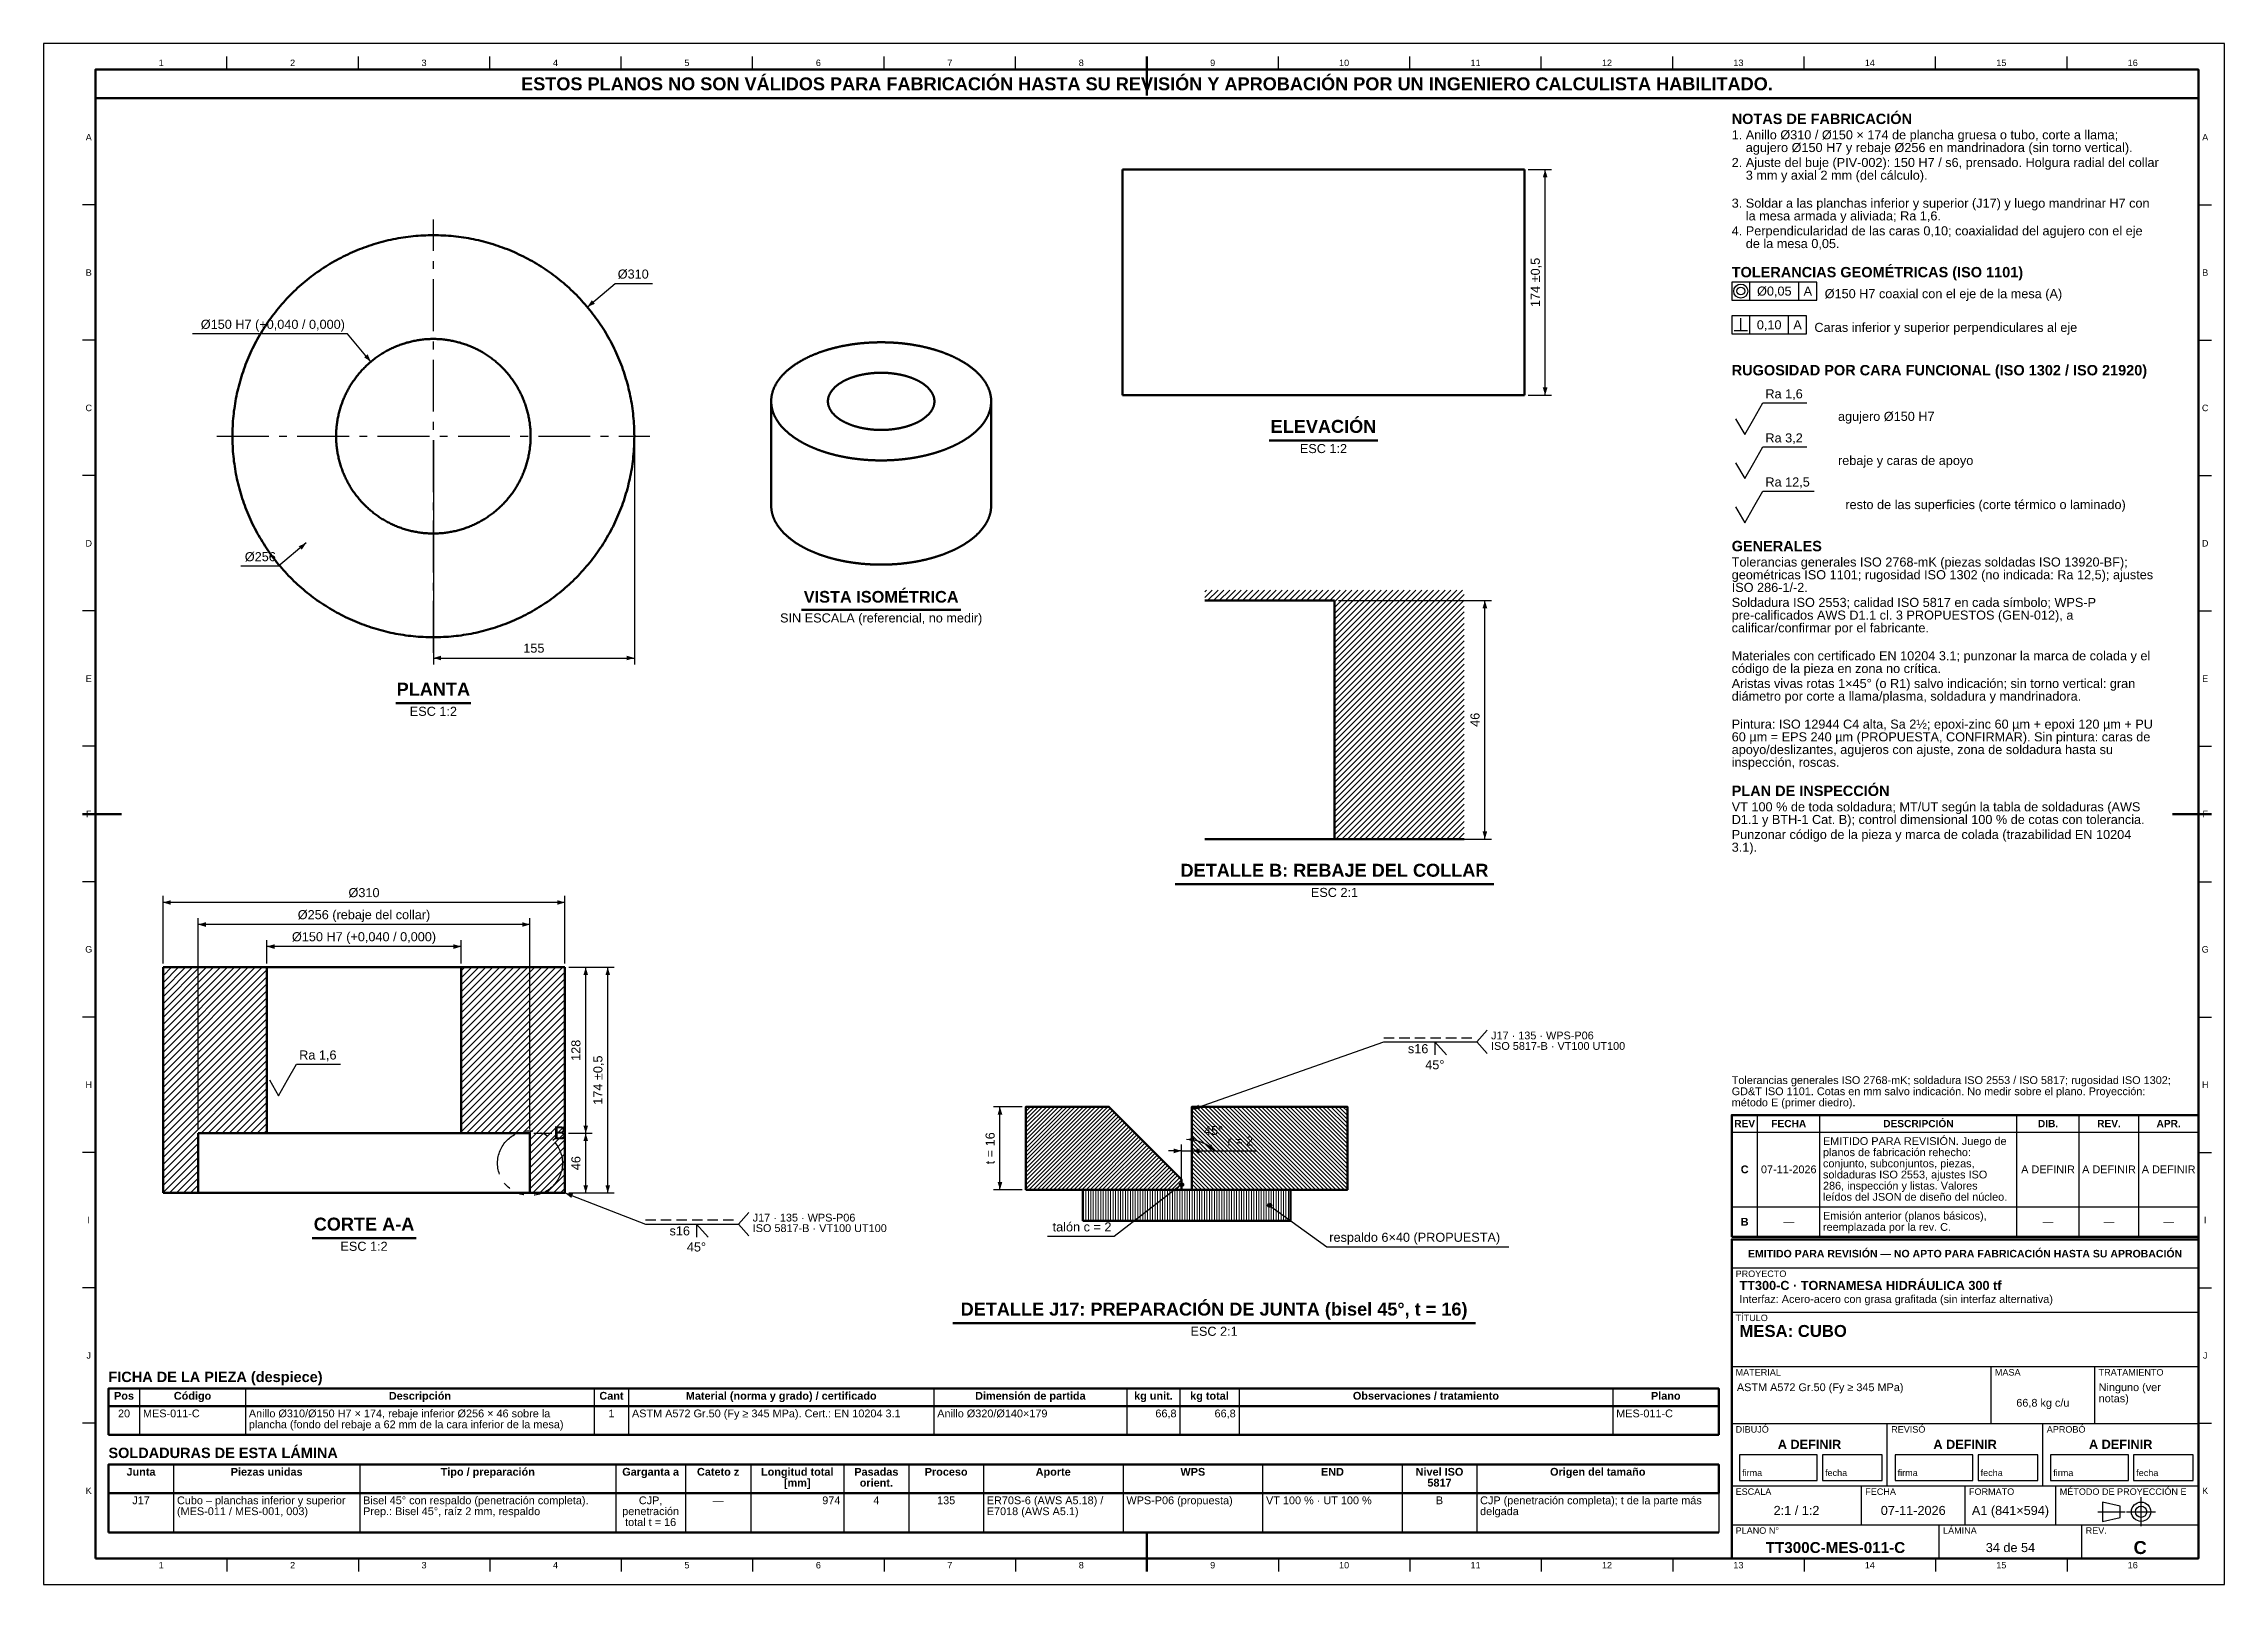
# Model space of a CAD drawing. Header units: millimetres. Extents: x 0 to 841, y 0 to 594.
import ezdxf
from ezdxf.enums import TextEntityAlignment as Align

# ---------------------------------------------------------------- set-up
doc = ezdxf.new("R2010")
doc.units = ezdxf.units.MM
for name, pattern in [('EJE', [31, 20, -4, 3, -4]), ('FANTASMA', [35, 18, -4, 3, -3, 3, -4]), ('OCULTO', [6, 4, -2])]:
    doc.linetypes.add(name, pattern=pattern)
for name, color, linetype, lineweight in [('ACH', 7, 'CONTINUOUS', 13), ('COTA', 7, 'CONTINUOUS', 25), ('EJE', 7, 'EJE', 25), ('FANT', 7, 'FANTASMA', 25), ('FINA', 7, 'CONTINUOUS', 25), ('MARCO', 7, 'CONTINUOUS', 70), ('OCU', 7, 'OCULTO', 25), ('TXT', 7, 'CONTINUOUS', 25), ('VIS', 7, 'CONTINUOUS', 50)]:
    doc.layers.add(name, color=color, linetype=linetype, lineweight=lineweight)
doc.styles.add('STD', font='LiberationSans-Regular.ttf')
doc.styles.add('STDB', font='LiberationSans-Bold.ttf')

msp = doc.modelspace()

# ---------------------------------------------------------------- texts
at = {"layer": 'TXT'}
for s, height, style, p in [('1', 2.5, 'STD', (45.34, 586.6)), ('2', 2.5, 'STD', (96.03, 586.6)), ('3', 2.5, 'STD', (146.72, 586.6)), ('ESTOS PLANOS NO SON VÁLIDOS PARA FABRICACIÓN HASTA SU REVISIÓN Y APROBACIÓN POR UN INGENIERO CALCULISTA HABILITADO.', 5, 'STDB', (425.5, 578.5)), ('4', 2.5, 'STD', (197.41, 586.6)), ('5', 2.5, 'STD', (248.09, 586.6)), ('6', 2.5, 'STD', (298.78, 586.6)), ('7', 2.5, 'STD', (349.47, 586.6)), ('8', 2.5, 'STD', (400.16, 586.6)), ('9', 2.5, 'STD', (450.84, 586.6)), ('10', 2.5, 'STD', (501.53, 586.6)), ('11', 2.5, 'STD', (552.22, 586.6)), ('12', 2.5, 'STD', (602.91, 586.6)), ('13', 2.5, 'STD', (653.59, 586.6)), ('14', 2.5, 'STD', (704.28, 586.6)), ('15', 2.5, 'STD', (754.97, 586.6)), ('16', 2.5, 'STD', (805.66, 586.6)), ('A', 2.5, 'STD', (17.4, 557.91)), ('A', 2.5, 'STD', (833.6, 557.91)), ('B', 2.5, 'STD', (17.4, 505.73)), ('B', 2.5, 'STD', (833.6, 505.73)), ('Ø0,05', 3.5, 'STD', (667.43, 498.6)), ('A', 3.5, 'STD', (680.36, 498.6)), ('0,10', 3.5, 'STD', (665.45, 485.6)), ('A', 3.5, 'STD', (676.4, 485.6)), ('C', 2.5, 'STD', (17.4, 453.55)), ('C', 2.5, 'STD', (833.6, 453.55)), ('D', 2.5, 'STD', (17.4, 401.36)), ('D', 2.5, 'STD', (833.6, 401.36)), ('E', 2.5, 'STD', (17.4, 349.18)), ('E', 2.5, 'STD', (833.6, 349.18)), ('F', 2.5, 'STD', (17.4, 297)), ('F', 2.5, 'STD', (833.6, 297)), ('G', 2.5, 'STD', (17.4, 244.82)), ('G', 2.5, 'STD', (833.6, 244.82)), ('45°', 3.5, 'STD', (536.51, 200.32)), ('H', 2.5, 'STD', (17.4, 192.64)), ('H', 2.5, 'STD', (833.6, 192.64)), ('REV', 2.8, 'STDB', (656, 177.65)), ('FECHA', 2.8, 'STDB', (673, 177.65)), ('DESCRIPCIÓN', 2.8, 'STDB', (723, 177.65)), ('DIB.', 2.8, 'STDB', (773, 177.65)), ('REV.', 2.8, 'STDB', (796.5, 177.65)), ('APR.', 2.8, 'STDB', (819.5, 177.65)), ('B', 5, 'STDB', (199.23, 174.06)), ('C', 3, 'STDB', (656, 160)), ('07-11-2026', 3, 'STD', (673, 160)), ('A DEFINIR', 3, 'STD', (773, 160)), ('A DEFINIR', 3, 'STD', (796.5, 160)), ('A DEFINIR', 3, 'STD', (819.5, 160)), ('I', 2.5, 'STD', (17.4, 140.45)), ('B', 3, 'STDB', (656, 139.8)), ('—', 3, 'STD', (673, 139.8)), ('—', 3, 'STD', (773, 139.8)), ('—', 3, 'STD', (796.5, 139.8)), ('—', 3, 'STD', (819.5, 139.8)), ('I', 2.5, 'STD', (833.6, 140.45)), ('45°', 3.5, 'STD', (251.76, 130.09)), ('EMITIDO PARA REVISIÓN — NO APTO PARA FABRICACIÓN HASTA SU APROBACIÓN', 2.9, 'STDB', (741, 127.5)), ('J', 2.5, 'STD', (17.4, 88.27)), ('J', 2.5, 'STD', (833.6, 88.27)), ('Pos', 3, 'STDB', (31.01, 72.7)), ('20', 3, 'STD', (31.01, 65.9)), ('Código', 3, 'STDB', (57.43, 72.7)), ('Descripción', 3, 'STDB', (145.12, 72.7)), ('Cant', 3, 'STDB', (218.99, 72.7)), ('1', 3, 'STD', (218.99, 65.9)), ('Material (norma y grado) / certificado', 3, 'STDB', (284.45, 72.7)), ('Dimensión de partida', 3, 'STDB', (380.54, 72.7)), ('kg unit.', 3, 'STDB', (427.99, 72.7)), ('kg total', 3, 'STDB', (449.61, 72.7)), ('Observaciones / tratamiento', 3, 'STDB', (533.09, 72.7)), ('Plano', 3, 'STDB', (625.58, 72.7)), ('66,8 kg c/u', 3, 'STD', (771, 70)), ('A DEFINIR', 3.5, 'STDB', (681, 54)), ('A DEFINIR', 3.5, 'STDB', (741, 54)), ('A DEFINIR', 3.5, 'STDB', (801, 54)), ('Junta', 3, 'STDB', (37.56, 43.4)), ('Piezas unidas', 3, 'STDB', (86.02, 43.4)), ('Tipo / preparación', 3, 'STDB', (171.28, 43.4)), ('Garganta a', 3, 'STDB', (234.09, 43.4)), ('Cateto z', 3, 'STDB', (260.12, 43.4)), ('Longitud total', 3, 'STDB', (290.63, 43.4)), ('Pasadas', 3, 'STDB', (321.14, 43.4)), ('Proceso', 3, 'STDB', (348.06, 43.4)), ('Aporte', 3, 'STDB', (389.34, 43.4)), ('WPS', 3, 'STDB', (443.19, 43.4)), ('END', 3, 'STDB', (497.03, 43.4)), ('Nivel ISO', 3, 'STDB', (538.31, 43.4)), ('Origen del tamaño', 3, 'STDB', (599.34, 43.4)), ('K', 2.5, 'STD', (17.4, 36.09)), ('J17', 3, 'STD', (37.56, 32.4)), ('CJP,', 3, 'STD', (234.09, 32.4)), ('[mm]', 3, 'STDB', (290.63, 39.2)), ('orient.', 3, 'STDB', (321.14, 39.2)), ('4', 3, 'STD', (321.14, 32.4)), ('135', 3, 'STD', (348.06, 32.4)), ('5817', 3, 'STDB', (538.31, 39.2)), ('B', 3, 'STD', (538.31, 32.4)), ('K', 2.5, 'STD', (833.6, 36.09)), ('penetración', 3, 'STD', (234.09, 28.2)), ('total t = 16', 3, 'STD', (234.09, 24)), ('—', 3, 'STD', (260.12, 32.4)), ('2:1 / 1:2', 3.5, 'STD', (676, 28.5)), ('07-11-2026', 3.5, 'STD', (721, 28.5)), ('A1 (841×594)', 3.5, 'STD', (758.5, 28.5)), ('1', 2.5, 'STD', (45.34, 7.4)), ('2', 2.5, 'STD', (96.03, 7.4)), ('3', 2.5, 'STD', (146.72, 7.4)), ('4', 2.5, 'STD', (197.41, 7.4)), ('5', 2.5, 'STD', (248.09, 7.4)), ('6', 2.5, 'STD', (298.78, 7.4)), ('7', 2.5, 'STD', (349.47, 7.4)), ('8', 2.5, 'STD', (400.16, 7.4)), ('9', 2.5, 'STD', (450.84, 7.4)), ('10', 2.5, 'STD', (501.53, 7.4)), ('11', 2.5, 'STD', (552.22, 7.4)), ('12', 2.5, 'STD', (602.91, 7.4)), ('13', 2.5, 'STD', (653.59, 7.4)), ('TT300C-MES-011-C', 4.2, 'STDB', (691, 14.2)), ('14', 2.5, 'STD', (704.28, 7.4)), ('34 de 54', 3.5, 'STD', (758.5, 14.2)), ('15', 2.5, 'STD', (754.97, 7.4)), ('16', 2.5, 'STD', (805.66, 7.4)), ('C', 5, 'STDB', (808.5, 14.2))]:
    msp.add_text(s, height=height, dxfattribs=dict(at, style=style)).set_placement(p, align=Align.MIDDLE_CENTER)
for s, height, style, p in [('NOTAS DE FABRICACIÓN', 4, 'STDB', (651, 567)), ('1. Anillo Ø310 / Ø150 × 174 de plancha gruesa o tubo, corte a llama;', 3.5, 'STD', (651, 560.6)), ('    agujero Ø150 H7 y rebaje Ø256 en mandrinadora (sin torno vertical).', 3.5, 'STD', (651, 555.7)), ('2. Ajuste del buje (PIV-002): 150 H7 / s6, prensado. Holgura radial del collar', 3.5, 'STD', (651, 549.93)), ('    3 mm y axial 2 mm (del cálculo).', 3.5, 'STD', (651, 545.03)), ('3. Soldar a las planchas inferior y superior (J17) y luego mandrinar H7 con', 3.5, 'STD', (651, 534.25)), ('4. Perpendicularidad de las caras 0,10; coaxialidad del agujero con el eje', 3.5, 'STD', (651, 523.58)), ('    la mesa armada y aliviada; Ra 1,6.', 3.5, 'STD', (651, 529.35)), ('    de la mesa 0,05.', 3.5, 'STD', (651, 518.68)), ('TOLERANCIAS GEOMÉTRICAS (ISO 1101)', 4, 'STDB', (651, 507.9)), ('RUGOSIDAD POR CARA FUNCIONAL (ISO 1302 / ISO 21920)', 4, 'STDB', (651, 470.1)), ('Tolerancias generales ISO 2768-mK (piezas soldadas ISO 13920-BF);', 3.5, 'STD', (651, 395.9)), ('GENERALES', 4, 'STDB', (651, 402.3)), ('geométricas ISO 1101; rugosidad ISO 1302 (no indicada: Ra 12,5); ajustes', 3.5, 'STD', (651, 391)), ('Soldadura ISO 2553; calidad ISO 5817 en cada símbolo; WPS-P', 3.5, 'STD', (651, 380.33)), ('ISO 286-1/-2.', 3.5, 'STD', (651, 386.1)), ('calificar/confirmar por el fabricante.', 3.5, 'STD', (651, 370.53)), ('pre-calificados AWS D1.1 cl. 3 PROPUESTOS (GEN-012), a', 3.5, 'STD', (651, 375.43)), ('código de la pieza en zona no crítica.', 3.5, 'STD', (651, 354.85)), ('Materiales con certificado EN 10204 3.1; punzonar la marca de colada y el', 3.5, 'STD', (651, 359.75)), ('Aristas vivas rotas 1×45° (o R1) salvo indicación; sin torno vertical: gran', 3.5, 'STD', (651, 349.08)), ('diámetro por corte a llama/plasma, soldadura y mandrinadora.', 3.5, 'STD', (651, 344.18)), ('60 µm = EPS 240 µm (PROPUESTA, CONFIRMAR). Sin pintura: caras de', 3.5, 'STD', (651, 328.5)), ('Pintura: ISO 12944 C4 alta, Sa 2½; epoxi-zinc 60 µm + epoxi 120 µm + PU', 3.5, 'STD', (651, 333.4)), ('apoyo/deslizantes, agujeros con ajuste, zona de soldadura hasta su', 3.5, 'STD', (651, 323.6)), ('inspección, roscas.', 3.5, 'STD', (651, 318.7)), ('PLAN DE INSPECCIÓN', 4, 'STDB', (651, 307.93)), ('VT 100 % de toda soldadura; MT/UT según la tabla de soldaduras (AWS', 3.5, 'STD', (651, 301.53)), ('D1.1 y BTH-1 Cat. B); control dimensional 100 % de cotas con tolerancia.', 3.5, 'STD', (651, 296.63)), ('3.1).', 3.5, 'STD', (651, 285.95)), ('Punzonar código de la pieza y marca de colada (trazabilidad EN 10204', 3.5, 'STD', (651, 290.85)), ('J17 · 135 · WPS-P06', 3, 'STD', (558.2, 213.12)), ('ISO 5817-B · VT100 UT100', 3, 'STD', (558.2, 209.07)), ('planos de fabricación rehecho:', 3, 'STD', (686.2, 168.1)), ('EMITIDO PARA REVISIÓN. Juego de', 3, 'STD', (686.2, 172.4)), ('conjunto, subconjuntos, piezas,', 3, 'STD', (686.2, 163.8)), ('soldaduras ISO 2553, ajustes ISO', 3, 'STD', (686.2, 159.5)), ('286, inspección y listas. Valores', 3, 'STD', (686.2, 155.2)), ('leídos del JSON de diseño del núcleo.', 3, 'STD', (686.2, 150.9)), ('Emisión anterior (planos básicos),', 3, 'STD', (686.2, 143.6)), ('J17 · 135 · WPS-P06', 3, 'STD', (273.45, 142.89)), ('ISO 5817-B · VT100 UT100', 3, 'STD', (273.45, 138.84)), ('reemplazada por la rev. C.', 3, 'STD', (686.2, 139.3)), ('PROYECTO', 2.5, 'STD', (652.5, 121)), ('TT300-C · TORNAMESA HIDRÁULICA 300 tf', 3.5, 'STDB', (654, 117)), ('Interfaz: Acero-acero con grasa grafitada (sin interfaz alternativa)', 3, 'STD', (654, 111.5)), ('TÍTULO', 2.5, 'STD', (652.5, 104)), ('MESA: CUBO', 4.6, 'STDB', (654, 100)), ('FICHA DE LA PIEZA (despiece)', 4, 'STDB', (25, 82)), ('MATERIAL', 2.5, 'STD', (652.5, 83)), ('ASTM A572 Gr.50 (Fy ≥ 345 MPa)', 3, 'STD', (653, 77.5)), ('MASA', 2.5, 'STD', (752.5, 83)), ('TRATAMIENTO', 2.5, 'STD', (792.5, 83)), ('Ninguno (ver', 3, 'STD', (792.5, 77.5)), ('notas)', 3, 'STD', (792.5, 73.2)), ('DIBUJÓ', 2.5, 'STD', (652.5, 61)), ('REVISÓ', 2.5, 'STD', (712.5, 61)), ('APROBÓ', 2.5, 'STD', (772.5, 61)), ('SOLDADURAS DE ESTA LÁMINA', 4, 'STDB', (25, 52.7)), ('ESCALA', 2.5, 'STD', (652.5, 37)), ('FECHA', 2.5, 'STD', (702.5, 37)), ('FORMATO', 2.5, 'STD', (742.5, 37)), ('MÉTODO DE PROYECCIÓN E', 2.5, 'STD', (777.5, 37)), ('PLANO N°', 2.5, 'STD', (652.5, 22)), ('LÁMINA', 2.5, 'STD', (732.5, 22)), ('REV.', 2.5, 'STD', (787.5, 22))]:
    msp.add_text(s, height=height, dxfattribs=dict(at, style=style)).set_placement(p, align=Align.TOP_LEFT)
at = {"layer": 'TXT', "style": 'STD'}
for s, height, p in [('Ø310', 3.5, (221.4, 502.36)), ('Ra 1,6', 3.5, (664, 456.2)), ('Ra 3,2', 3.5, (664, 439.2)), ('Ra 12,5', 3.5, (664, 422.2)), ('Ra 1,6', 3.5, (98.56, 201.29)), ('Tolerancias generales ISO 2768-mK; soldadura ISO 2553 / ISO 5817; rugosidad ISO 1302;', 3, (651, 192)), ('GD&T ISO 1101. Cotas en mm salvo indicación. No medir sobre el plano. Proyección:', 3, (651, 187.7)), ('método E (primer diedro).', 3, (651, 183.4)), ('45°', 3.5, (447.47, 172.19)), ('respaldo 6×40 (PROPUESTA)', 3.5, (495.81, 131.02)), ('firma', 2.5, (655, 41)), ('fecha', 2.5, (687, 41)), ('firma', 2.5, (715, 41)), ('fecha', 2.5, (747, 41)), ('firma', 2.5, (775, 41)), ('fecha', 2.5, (807, 41))]:
    msp.add_text(s, height=height, dxfattribs=at).set_placement(p, align=Align.BOTTOM_LEFT)
for s, rotation, p in [('174 ±0,5', 90, (578.06, 501.94)), ('46', 90, (554.81, 333.31)), ('Ø310', 360, (123.56, 263.89)), ('Ø256 (rebaje del collar)', 360, (123.56, 255.39)), ('Ø150 H7 (+0,040 / 0,000)', 360, (123.56, 246.89)), ('128', 90, (208.06, 205.89)), ('174 ±0,5', 90, (216.56, 194.39)), ('t = 16', 90, (367.81, 168.12)), ('46', 90, (208.06, 162.39))]:
    msp.add_text(s, height=3.5, rotation=rotation, dxfattribs=at).set_placement(p, align=Align.BOTTOM_CENTER)
for s, height, p in [('Ø150 H7 coaxial con el eje de la mesa (A)', 3.5, (686.86, 497.6)), ('Caras inferior y superior perpendiculares al eje', 3.5, (682.9, 484.6)), ('agujero Ø150 H7', 3.5, (691.99, 450.3)), ('rebaje y caras de apoyo', 3.5, (691.99, 433.3)), ('resto de las superficies (corte térmico o laminado)', 3.5, (694.82, 416.3)), ('MES-011-C', 3, (38.31, 65.9)), ('Anillo Ø310/Ø150 H7 × 174, rebaje inferior Ø256 × 46 sobre la', 3, (79.15, 65.9)), ('ASTM A572 Gr.50 (Fy ≥ 345 MPa). Cert.: EN 10204 3.1', 3, (226.89, 65.9)), ('Anillo Ø320/Ø140×179', 3, (344.61, 65.9)), ('MES-011-C', 3, (606.46, 65.9)), ('plancha (fondo del rebaje a 62 mm de la cara inferior de la mesa)', 3, (79.15, 61.7)), ('Cubo – planchas inferior y superior', 3, (51.43, 32.4)), ('Bisel 45° con respaldo (penetración completa).', 3, (123.22, 32.4)), ('ER70S-6 (AWS A5.18) /', 3, (363.72, 32.4)), ('WPS-P06 (propuesta)', 3, (417.57, 32.4)), ('VT 100 % · UT 100 %', 3, (471.41, 32.4)), ('CJP (penetración completa); t de la parte más', 3, (553.97, 32.4)), ('(MES-011 / MES-001, 003)', 3, (51.43, 28.2)), ('Prep.: Bisel 45°, raíz 2 mm, respaldo', 3, (123.22, 28.2)), ('E7018 (AWS A5.1)', 3, (363.72, 28.2)), ('delgada', 3, (553.97, 28.2))]:
    msp.add_text(s, height=height, dxfattribs=at).set_placement(p, align=Align.MIDDLE_LEFT)
for s, p in [('Ø150 H7 (+0,040 / 0,000)', (116.2, 482.99)), ('Ø256', (89.56, 393.4)), ('talón c = 2', (411.81, 135.02))]:
    msp.add_text(s, height=3.5, dxfattribs=at).set_placement(p, align=Align.BOTTOM_RIGHT)
at = {"layer": 'TXT'}
for s, height, style, p in [('ELEVACIÓN', 5, 'STDB', (493.56, 442.44)), ('VISTA ISOMÉTRICA', 4.5, 'STDB', (323, 377.14)), ('155', 3.5, 'STD', (189.06, 358.14)), ('PLANTA', 5, 'STDB', (150.31, 341.14)), ('DETALLE B: REBAJE DEL COLLAR', 5, 'STDB', (497.81, 271.31)), ('r = 2', 3.5, 'STD', (461.47, 168.12)), ('CORTE A-A', 5, 'STDB', (123.56, 134.89)), ('DETALLE J17: PREPARACIÓN DE JUNTA (bisel 45°, t = 16)', 5, 'STDB', (451.38, 102.12))]:
    msp.add_text(s, height=height, dxfattribs=dict(at, style=style)).set_placement(p, align=Align.BOTTOM_CENTER)
at = {"layer": 'TXT', "style": 'STD'}
for s, p in [('ESC 1:2', (493.56, 439.64)), ('SIN ESCALA (referencial, no medir)', (323, 374.34)), ('ESC 1:2', (150.31, 338.34)), ('ESC 2:1', (497.81, 268.51)), ('ESC 1:2', (123.56, 132.09)), ('ESC 2:1', (451.38, 99.32))]:
    msp.add_text(s, height=3.5, dxfattribs=at).set_placement(p, align=Align.TOP_CENTER)
for s, height, p in [('s16', 3.5, (534.01, 206.52)), ('s16', 3.5, (249.26, 136.29)), ('66,8', 3, (436.9, 65.9)), ('66,8', 3, (459.72, 65.9)), ('974', 3, (307.28, 32.4))]:
    msp.add_text(s, height=height, dxfattribs=at).set_placement(p, align=Align.MIDDLE_RIGHT)

# ---------------------------------------------------------------- hatches: boundary and pattern name
at = {"layer": 'ACH'}
h = msp.add_hatch(dxfattribs=at)
h.set_pattern_fill('ANSI31', scale=0.5)
h.paths.add_polyline_path([(497.81, 287.31), (497.81, 379.31), (447.81, 379.31), (447.81, 383.31), (547.81, 383.31), (547.81, 287.31)])
h = msp.add_hatch(dxfattribs=at)
h.set_pattern_fill('ANSI31', scale=0.6)
h.paths.add_polyline_path([(46.06, 150.89), (46.06, 237.89), (86.06, 237.89), (86.06, 173.89), (59.56, 173.89), (59.56, 150.89)])
h = msp.add_hatch(dxfattribs=at)
h.set_pattern_fill('ANSI31', scale=0.6)
h.paths.add_polyline_path([(201.06, 237.89), (201.06, 150.89), (187.56, 150.89), (187.56, 173.89), (161.06, 173.89), (161.06, 237.89)])
h = msp.add_hatch(dxfattribs=at)
h.set_pattern_fill('ANSI31', scale=0.35)
h.paths.add_polyline_path([(378.81, 152.12), (438.81, 152.12), (438.81, 156.12), (410.81, 184.12), (378.81, 184.12)])
h = msp.add_hatch(dxfattribs=at)
h.set_pattern_fill('ANSI31', scale=0.35, angle=90)
h.paths.add_polyline_path([(442.81, 152.12), (502.81, 152.12), (502.81, 184.12), (442.81, 184.12)])
h = msp.add_hatch(dxfattribs=at)
h.set_pattern_fill('ANSI31', scale=0.3, angle=45)
h.paths.add_polyline_path([(400.81, 140.12), (480.81, 140.12), (480.81, 152.12), (400.81, 152.12)])
h = msp.add_hatch(color=7, dxfattribs=at)
h.dxf.hatch_style = 1
h.paths.add_polyline_path([(439.61, 154.12), (439.37, 154.68), (438.81, 154.92), (438.24, 154.68), (438.01, 154.12), (438.24, 153.55), (438.81, 153.32), (439.37, 153.55)])
h = msp.add_hatch(color=7, dxfattribs=at)
h.dxf.hatch_style = 1
h.paths.add_polyline_path([(473.61, 146.12), (473.37, 146.68), (472.81, 146.92), (472.24, 146.68), (472.01, 146.12), (472.24, 145.55), (472.81, 145.32), (473.37, 145.55)])

# ---------------------------------------------------------------- linework, layer by layer
at = {"layer": 'COTA'}
for p, q in [((572.56, 545.44), (581.56, 545.44)), ((579.06, 458.44), (579.06, 545.44)), ((209.68, 492.46), (220.4, 501.46)), ((220.4, 501.46), (234.85, 501.46)), ((658, 495.1), (658, 502.1)), ((676.86, 495.1), (676.86, 502.1)), ((654.5, 483.4), (654.5, 488.2)), ((658, 482.1), (658, 489.1)), ((672.9, 482.1), (672.9, 489.1)), ((117.2, 482.09), (57.37, 482.09)), ((126.2, 471.37), (117.2, 482.09)), ((651.9, 483.4), (657.1, 483.4)), ((572.56, 458.44), (581.56, 458.44)), ((150.31, 441.14), (150.31, 354.64)), ((227.81, 441.14), (227.81, 354.64)), ((101.28, 401.5), (90.56, 392.5)), ((90.56, 392.5), (76.11, 392.5)), ((499.31, 379.31), (558.31, 379.31)), ((555.81, 287.31), (555.81, 379.31)), ((150.31, 357.14), (227.81, 357.14)), ((499.31, 287.31), (558.31, 287.31)), ((46.06, 239.39), (46.06, 265.39)), ((201.06, 262.89), (46.06, 262.89)), ((201.06, 239.39), (201.06, 265.39)), ((59.56, 175.39), (59.56, 256.89)), ((187.56, 254.39), (59.56, 254.39)), ((187.56, 175.39), (187.56, 256.89)), ((86.06, 239.39), (86.06, 248.39)), ((161.06, 245.89), (86.06, 245.89)), ((161.06, 239.39), (161.06, 248.39)), ((202.56, 237.89), (211.56, 237.89)), ((202.56, 237.89), (220.06, 237.89)), ((209.06, 173.89), (209.06, 237.89)), ((217.56, 150.89), (217.56, 237.89)), ((552.7, 209.12), (556.7, 213.62)), ((442.81, 183.12), (516.81, 209.12)), ((516.81, 209.12), (552.7, 209.12)), ((536.51, 209.12), (541.01, 204.12)), ((552.7, 209.12), (556.7, 204.62)), ((377.31, 184.12), (366.31, 184.12)), ((368.81, 152.12), (368.81, 184.12)), ((189.06, 173.89), (196, 173.89)), ((189.06, 173.89), (196, 173.89)), ((202.45, 173.89), (211.56, 173.89)), ((202.45, 173.89), (211.56, 173.89)), ((209.06, 150.89), (209.06, 173.89)), ((438.81, 155.62), (438.81, 169.62)), ((442.81, 155.62), (442.81, 169.62)), ((438.81, 167.12), (433.81, 167.12)), ((438.81, 167.12), (442.81, 167.12)), ((442.81, 167.12), (447.81, 167.12)), ((442.81, 167.12), (467.63, 167.12)), ((377.31, 152.12), (366.31, 152.12)), ((438.81, 154.12), (412.81, 134.12)), ((201.06, 150.89), (232.06, 138.89)), ((202.56, 150.89), (211.56, 150.89)), ((202.56, 150.89), (220.06, 150.89)), ((267.95, 138.89), (271.95, 143.39)), ((472.81, 146.12), (494.81, 130.12)), ((232.06, 138.89), (267.95, 138.89)), ((251.76, 138.89), (256.26, 133.89)), ((267.95, 138.89), (271.95, 134.39)), ((412.81, 134.12), (387.19, 134.12)), ((494.81, 130.12), (565, 130.12))]:
    msp.add_line(p, q, dxfattribs=at)
for points in [[(651, 495.1), (683.86, 495.1), (683.86, 502.1), (651, 502.1)], [(651, 482.1), (679.9, 482.1), (679.9, 489.1), (651, 489.1)]]:
    msp.add_lwpolyline(points, close=True, dxfattribs=at)
for points in [[(659.5, 449.4), (663, 455.5), (679.99, 455.5)], [(652.5, 449.4), (656, 443.3), (659.5, 449.4)], [(659.5, 432.4), (663, 438.5), (679.99, 438.5)], [(652.5, 432.4), (656, 426.3), (659.5, 432.4)], [(659.5, 415.4), (663, 421.5), (682.82, 421.5)], [(652.5, 415.4), (656, 409.3), (659.5, 415.4)], [(536.51, 209.12), (536.51, 204.12)], [(87.06, 194.49), (90.56, 188.39), (94.06, 194.49)], [(94.06, 194.49), (97.56, 200.59), (114.55, 200.59)], [(251.76, 138.89), (251.76, 133.89)]]:
    msp.add_lwpolyline(points, dxfattribs=at)
for centre, radius in [((654.5, 498.6), 2.7), ((654.5, 498.6), 1.5), ((438.81, 154.12), 0.8), ((472.81, 146.12), 0.8)]:
    msp.add_circle(centre, radius, dxfattribs=at)
msp.add_arc((440.81, 156.12), 15.4, 45, 90, dxfattribs=at)
for points in [[(579.06, 545.44), (578.16, 542.44), (579.96, 542.44)], [(209.68, 492.46), (212.55, 493.69), (211.4, 495.07)], [(126.2, 471.37), (124.96, 474.24), (123.59, 473.09)], [(579.06, 458.44), (579.96, 461.44), (578.16, 461.44)], [(101.28, 401.5), (98.4, 400.26), (99.56, 398.88)], [(555.81, 379.31), (554.91, 376.31), (556.71, 376.31)], [(150.31, 357.14), (153.31, 356.24), (153.31, 358.04)], [(227.81, 357.14), (224.81, 358.04), (224.81, 356.24)], [(555.81, 287.31), (556.71, 290.31), (554.91, 290.31)], [(46.06, 262.89), (49.06, 261.99), (49.06, 263.79)], [(201.06, 262.89), (198.06, 263.79), (198.06, 261.99)], [(59.56, 254.39), (62.56, 253.49), (62.56, 255.29)], [(187.56, 254.39), (184.56, 255.29), (184.56, 253.49)], [(86.06, 245.89), (89.06, 244.99), (89.06, 246.79)], [(161.06, 245.89), (158.06, 246.79), (158.06, 244.99)], [(209.06, 237.89), (208.16, 234.89), (209.96, 234.89)], [(217.56, 237.89), (216.66, 234.89), (218.46, 234.89)], [(209.06, 173.89), (209.96, 176.89), (208.16, 176.89)], [(368.81, 184.12), (367.91, 181.12), (369.71, 181.12)], [(442.81, 183.12), (445.94, 183.26), (445.34, 184.96)], [(209.06, 173.89), (208.16, 170.89), (209.96, 170.89)], [(440.81, 171.52), (443.81, 170.62), (443.81, 172.42)], [(451.7, 167.01), (450.21, 169.77), (448.94, 168.49)], [(438.81, 167.12), (435.81, 168.02), (435.81, 166.22)], [(442.81, 167.12), (445.81, 166.22), (445.81, 168.02)], [(209.06, 150.89), (209.96, 153.89), (208.16, 153.89)], [(217.56, 150.89), (218.46, 153.89), (216.66, 153.89)], [(368.81, 152.12), (369.71, 155.12), (367.91, 155.12)], [(201.06, 150.89), (203.53, 148.97), (204.18, 150.65)]]:
    msp.add_solid(points, dxfattribs=at)
at = {"layer": 'EJE'}
for p, q in [((150.31, 359.14), (150.31, 526.14)), ((66.81, 442.64), (233.81, 442.64)), ((792.14, 28), (802.68, 28)), ((803.3, 28), (814.46, 28)), ((808.88, 22.42), (808.88, 33.58))]:
    msp.add_line(p, q, dxfattribs=at)
at = {"layer": 'FANT'}
msp.add_line((196.4, 171.23), (197.23, 172.06), dxfattribs=at)
msp.add_circle((187.56, 162.39), 12.5, dxfattribs=at)
at = {"layer": 'FINA'}
for p, q in [((70.69, 584), (70.69, 589)), ((121.38, 584), (121.38, 589)), ((172.06, 584), (172.06, 589)), ((222.75, 584), (222.75, 589)), ((273.44, 584), (273.44, 589)), ((324.12, 584), (324.12, 589)), ((374.81, 584), (374.81, 589)), ((425.5, 584), (425.5, 589)), ((476.19, 584), (476.19, 589)), ((526.88, 584), (526.88, 589)), ((577.56, 584), (577.56, 589)), ((628.25, 584), (628.25, 589)), ((678.94, 584), (678.94, 589)), ((729.62, 584), (729.62, 589)), ((780.31, 584), (780.31, 589)), ((20, 531.82), (15, 531.82)), ((831, 531.82), (836, 531.82)), ((20, 479.64), (15, 479.64)), ((831, 479.64), (836, 479.64)), ((20, 427.45), (15, 427.45)), ((831, 427.45), (836, 427.45)), ((20, 375.27), (15, 375.27)), ((831, 375.27), (836, 375.27)), ((20, 323.09), (15, 323.09)), ((831, 323.09), (836, 323.09)), ((20, 270.91), (15, 270.91)), ((831, 270.91), (836, 270.91)), ((20, 218.73), (15, 218.73)), ((831, 218.73), (836, 218.73)), ((661, 134), (661, 180.9)), ((685, 134), (685, 180.9)), ((761, 134), (761, 180.9)), ((785, 134), (785, 180.9)), ((808, 134), (808, 180.9)), ((651, 174.4), (831, 174.4)), ((20, 166.55), (15, 166.55)), ((831, 166.55), (836, 166.55)), ((651, 145.6), (831, 145.6)), ((651, 134), (831, 134)), ((651, 133), (831, 133)), ((651, 122), (831, 122)), ((20, 114.36), (15, 114.36)), ((831, 114.36), (836, 114.36)), ((651, 105), (831, 105)), ((651, 84), (831, 84)), ((751, 62), (751, 84)), ((791, 62), (791, 84)), ((25, 68.7), (646, 68.7)), ((37.01, 75.5), (37.01, 57.7)), ((77.85, 75.5), (77.85, 57.7)), ((212.38, 75.5), (212.38, 57.7)), ((225.59, 75.5), (225.59, 57.7)), ((343.31, 75.5), (343.31, 57.7)), ((417.78, 75.5), (417.78, 57.7)), ((438.2, 75.5), (438.2, 57.7)), ((461.02, 75.5), (461.02, 57.7)), ((605.16, 75.5), (605.16, 57.7)), ((20, 62.18), (15, 62.18)), ((651, 62), (831, 62)), ((711, 38), (711, 62)), ((771, 38), (771, 62)), ((831, 62.18), (836, 62.18)), ((50.13, 46.2), (50.13, 20)), ((121.92, 46.2), (121.92, 20)), ((220.63, 46.2), (220.63, 20)), ((247.55, 46.2), (247.55, 20)), ((272.68, 46.2), (272.68, 20)), ((308.58, 46.2), (308.58, 20)), ((333.71, 46.2), (333.71, 20)), ((362.42, 46.2), (362.42, 20)), ((416.27, 46.2), (416.27, 20)), ((470.11, 46.2), (470.11, 20)), ((523.95, 46.2), (523.95, 20)), ((552.67, 46.2), (552.67, 20)), ((646, 46.2), (646, 20)), ((25, 35.2), (646, 35.2)), ((651, 38), (831, 38)), ((701, 23), (701, 38)), ((741, 23), (741, 38)), ((776, 23), (776, 38)), ((651, 23), (831, 23)), ((731, 10), (731, 23)), ((786, 10), (786, 23)), ((70.69, 10), (70.69, 5)), ((121.38, 10), (121.38, 5)), ((172.06, 10), (172.06, 5)), ((222.75, 10), (222.75, 5)), ((273.44, 10), (273.44, 5)), ((324.12, 10), (324.12, 5)), ((374.81, 10), (374.81, 5)), ((425.5, 10), (425.5, 5)), ((476.19, 10), (476.19, 5)), ((526.88, 10), (526.88, 5)), ((577.56, 10), (577.56, 5)), ((628.25, 10), (628.25, 5)), ((678.94, 10), (678.94, 5)), ((729.62, 10), (729.62, 5)), ((780.31, 10), (780.31, 5))]:
    msp.add_line(p, q, dxfattribs=at)
for points in [[(0, 0), (841, 0), (841, 594), (0, 594)], [(654, 40), (684, 40), (684, 50), (654, 50)], [(686, 40), (709, 40), (709, 50), (686, 50)], [(714, 40), (744, 40), (744, 50), (714, 50)], [(746, 40), (769, 40), (769, 50), (746, 50)], [(774, 40), (804, 40), (804, 50), (774, 50)], [(806, 40), (829, 40), (829, 50), (806, 50)], [(794, 24.28), (800.82, 25.83), (800.82, 30.17), (794, 31.72)]]:
    msp.add_lwpolyline(points, close=True, dxfattribs=at)
for radius in [3.72, 2.17]:
    msp.add_circle((808.88, 28), radius, dxfattribs=at)
at = {"layer": 'MARCO'}
for p, q in [((425.5, 589), (425.5, 574)), ((15, 297), (30, 297)), ((836, 297), (821, 297)), ((425.5, 5), (425.5, 20))]:
    msp.add_line(p, q, dxfattribs=at)
for points in [[(20, 10), (831, 10), (831, 584), (20, 584)], [(20, 573), (831, 573), (831, 584), (20, 584)], [(651, 134), (831, 134), (831, 180.9), (651, 180.9)], [(651, 10), (831, 10), (831, 133), (651, 133)]]:
    msp.add_lwpolyline(points, close=True, dxfattribs=at)
at = {"layer": 'OCU'}
for p, q in [((516.81, 210.72), (552.7, 210.72)), ((232.06, 140.49), (267.95, 140.49))]:
    msp.add_line(p, q, dxfattribs=at)
at = {"layer": 'VIS'}
for p, q in [((472.63, 441.04), (514.49, 441.04)), ((292.29, 375.74), (353.71, 375.74)), ((135.84, 339.74), (164.77, 339.74)), ((436.37, 269.91), (559.25, 269.91)), ((103.51, 133.49), (143.61, 133.49)), ((350.62, 100.72), (552.14, 100.72)), ((25, 75.5), (25, 57.7)), ((646, 75.5), (646, 57.7)), ((25, 57.7), (646, 57.7)), ((25, 46.2), (25, 20)), ((25, 20), (646, 20))]:
    msp.add_line(p, q, dxfattribs=at)
for points in [[(416.06, 545.44), (416.37, 545.44), (416.68, 545.44), (416.99, 545.44), (417.3, 545.44), (417.61, 545.44), (417.92, 545.44), (418.23, 545.44), (418.54, 545.44), (418.85, 545.44), (419.16, 545.44), (419.47, 545.44), (419.78, 545.44), (420.09, 545.44), (420.4, 545.44), (420.71, 545.44), (421.02, 545.44), (421.33, 545.44), (421.64, 545.44), (421.95, 545.44), (422.26, 545.44), (422.57, 545.44), (422.88, 545.44), (423.19, 545.44), (423.5, 545.44), (423.81, 545.44), (424.12, 545.44), (424.43, 545.44), (424.74, 545.44), (425.05, 545.44), (425.36, 545.44), (425.67, 545.44), (425.98, 545.44), (426.29, 545.44), (426.6, 545.44), (426.91, 545.44), (427.22, 545.44), (427.53, 545.44), (427.84, 545.44), (428.15, 545.44), (428.46, 545.44), (428.77, 545.44), (429.08, 545.44), (429.39, 545.44), (429.7, 545.44), (430.01, 545.44), (430.32, 545.44), (430.63, 545.44), (430.94, 545.44), (431.25, 545.44), (431.56, 545.44), (431.87, 545.44), (432.18, 545.44), (432.49, 545.44), (432.8, 545.44), (433.11, 545.44), (433.42, 545.44), (433.73, 545.44), (434.04, 545.44), (434.35, 545.44), (434.66, 545.44), (434.97, 545.44), (435.28, 545.44), (435.59, 545.44), (435.9, 545.44), (436.21, 545.44), (436.52, 545.44), (436.83, 545.44), (437.14, 545.44), (437.45, 545.44), (437.76, 545.44), (438.07, 545.44), (438.38, 545.44), (438.69, 545.44), (439, 545.44), (439.31, 545.44), (439.62, 545.44), (439.93, 545.44), (440.24, 545.44), (440.55, 545.44), (440.86, 545.44), (441.17, 545.44), (441.48, 545.44), (441.79, 545.44), (442.1, 545.44), (442.41, 545.44), (442.72, 545.44), (443.03, 545.44), (443.34, 545.44), (443.65, 545.44), (443.96, 545.44), (444.27, 545.44), (444.58, 545.44), (444.89, 545.44), (445.2, 545.44), (445.51, 545.44), (445.82, 545.44), (446.13, 545.44), (446.44, 545.44), (446.75, 545.44), (447.06, 545.44), (447.37, 545.44), (447.68, 545.44), (447.99, 545.44), (448.3, 545.44), (448.61, 545.44), (448.92, 545.44), (449.23, 545.44), (449.54, 545.44), (449.85, 545.44), (450.16, 545.44), (450.47, 545.44), (450.78, 545.44), (451.09, 545.44), (451.4, 545.44), (451.71, 545.44), (452.02, 545.44), (452.33, 545.44), (452.64, 545.44), (452.95, 545.44), (453.26, 545.44), (453.57, 545.44), (453.88, 545.44), (454.19, 545.44), (454.5, 545.44), (454.81, 545.44), (455.12, 545.44), (455.43, 545.44), (455.74, 545.44), (456.05, 545.44), (456.36, 545.44), (456.67, 545.44), (456.98, 545.44), (457.29, 545.44), (457.6, 545.44), (457.91, 545.44), (458.22, 545.44), (458.53, 545.44), (458.84, 545.44), (459.15, 545.44), (459.46, 545.44), (459.77, 545.44), (460.08, 545.44), (460.39, 545.44), (460.7, 545.44), (461.01, 545.44), (461.32, 545.44), (461.63, 545.44), (461.94, 545.44), (462.25, 545.44), (462.56, 545.44), (462.87, 545.44), (463.18, 545.44), (463.49, 545.44), (463.8, 545.44), (464.11, 545.44), (464.42, 545.44), (464.73, 545.44), (465.04, 545.44), (465.35, 545.44), (465.66, 545.44), (465.97, 545.44), (466.28, 545.44), (466.59, 545.44), (466.9, 545.44), (467.21, 545.44), (467.52, 545.44), (467.83, 545.44), (468.14, 545.44), (468.45, 545.44), (468.76, 545.44), (469.07, 545.44), (469.38, 545.44), (469.69, 545.44), (470, 545.44), (470.31, 545.44), (470.62, 545.44), (470.93, 545.44), (471.24, 545.44), (471.55, 545.44), (471.86, 545.44), (472.17, 545.44), (472.48, 545.44), (472.79, 545.44), (473.1, 545.44), (473.41, 545.44), (473.72, 545.44), (474.03, 545.44), (474.34, 545.44), (474.65, 545.44), (474.96, 545.44), (475.27, 545.44), (475.58, 545.44), (475.89, 545.44), (476.2, 545.44), (476.51, 545.44), (476.82, 545.44), (477.13, 545.44), (477.44, 545.44), (477.75, 545.44), (478.06, 545.44), (478.37, 545.44), (478.68, 545.44), (478.99, 545.44), (479.3, 545.44), (479.61, 545.44), (479.92, 545.44), (480.23, 545.44), (480.54, 545.44), (480.85, 545.44), (481.16, 545.44), (481.47, 545.44), (481.78, 545.44), (482.09, 545.44), (482.4, 545.44), (482.71, 545.44), (483.02, 545.44), (483.33, 545.44), (483.64, 545.44), (483.95, 545.44), (484.26, 545.44), (484.57, 545.44), (484.88, 545.44), (485.19, 545.44), (485.5, 545.44), (485.81, 545.44), (486.12, 545.44), (486.43, 545.44), (486.74, 545.44), (487.05, 545.44), (487.36, 545.44), (487.67, 545.44), (487.98, 545.44), (488.29, 545.44), (488.6, 545.44), (488.91, 545.44), (489.22, 545.44), (489.53, 545.44), (489.84, 545.44), (490.15, 545.44), (490.46, 545.44), (490.77, 545.44), (491.08, 545.44), (491.39, 545.44), (491.7, 545.44), (492.01, 545.44), (492.32, 545.44), (492.63, 545.44), (492.94, 545.44), (493.25, 545.44), (493.56, 545.44), (493.87, 545.44), (494.18, 545.44), (494.49, 545.44), (494.8, 545.44), (495.11, 545.44), (495.42, 545.44), (495.73, 545.44), (496.04, 545.44), (496.35, 545.44), (496.66, 545.44), (496.97, 545.44), (497.28, 545.44), (497.59, 545.44), (497.9, 545.44), (498.21, 545.44), (498.52, 545.44), (498.83, 545.44), (499.14, 545.44), (499.45, 545.44), (499.76, 545.44), (500.07, 545.44), (500.38, 545.44), (500.69, 545.44), (501, 545.44), (501.31, 545.44), (501.62, 545.44), (501.93, 545.44), (502.24, 545.44), (502.55, 545.44), (502.86, 545.44), (503.17, 545.44), (503.48, 545.44), (503.79, 545.44), (504.1, 545.44), (504.41, 545.44), (504.72, 545.44), (505.03, 545.44), (505.34, 545.44), (505.65, 545.44), (505.96, 545.44), (506.27, 545.44), (506.58, 545.44), (506.89, 545.44), (507.2, 545.44), (507.51, 545.44), (507.82, 545.44), (508.13, 545.44), (508.44, 545.44), (508.75, 545.44), (509.06, 545.44), (509.37, 545.44), (509.68, 545.44), (509.99, 545.44), (510.3, 545.44), (510.61, 545.44), (510.92, 545.44), (511.23, 545.44), (511.54, 545.44), (511.85, 545.44), (512.16, 545.44), (512.47, 545.44), (512.78, 545.44), (513.09, 545.44), (513.4, 545.44), (513.71, 545.44), (514.02, 545.44), (514.33, 545.44), (514.64, 545.44), (514.95, 545.44), (515.26, 545.44), (515.57, 545.44), (515.88, 545.44), (516.19, 545.44), (516.5, 545.44), (516.81, 545.44), (517.12, 545.44), (517.43, 545.44), (517.74, 545.44), (518.05, 545.44), (518.36, 545.44), (518.67, 545.44), (518.98, 545.44), (519.29, 545.44), (519.6, 545.44), (519.91, 545.44), (520.22, 545.44), (520.53, 545.44), (520.84, 545.44), (521.15, 545.44), (521.46, 545.44), (521.77, 545.44), (522.08, 545.44), (522.39, 545.44), (522.7, 545.44), (523.01, 545.44), (523.32, 545.44), (523.63, 545.44), (523.94, 545.44), (524.25, 545.44), (524.56, 545.44), (524.87, 545.44), (525.18, 545.44), (525.49, 545.44), (525.8, 545.44), (526.11, 545.44), (526.42, 545.44), (526.73, 545.44), (527.04, 545.44), (527.35, 545.44), (527.66, 545.44), (527.97, 545.44), (528.28, 545.44), (528.59, 545.44), (528.9, 545.44), (529.21, 545.44), (529.52, 545.44), (529.83, 545.44), (530.14, 545.44), (530.45, 545.44), (530.76, 545.44), (531.07, 545.44), (531.38, 545.44), (531.69, 545.44), (532, 545.44), (532.31, 545.44), (532.62, 545.44), (532.93, 545.44), (533.24, 545.44), (533.55, 545.44), (533.86, 545.44), (534.17, 545.44), (534.48, 545.44), (534.79, 545.44), (535.1, 545.44), (535.41, 545.44), (535.72, 545.44), (536.03, 545.44), (536.34, 545.44), (536.65, 545.44), (536.96, 545.44), (537.27, 545.44), (537.58, 545.44), (537.89, 545.44), (538.2, 545.44), (538.51, 545.44), (538.82, 545.44), (539.13, 545.44), (539.44, 545.44), (539.75, 545.44), (540.06, 545.44), (540.37, 545.44), (540.68, 545.44), (540.99, 545.44), (541.3, 545.44), (541.61, 545.44), (541.92, 545.44), (542.23, 545.44), (542.54, 545.44), (542.85, 545.44), (543.16, 545.44), (543.47, 545.44), (543.78, 545.44), (544.09, 545.44), (544.4, 545.44), (544.71, 545.44), (545.02, 545.44), (545.33, 545.44), (545.64, 545.44), (545.95, 545.44), (546.26, 545.44), (546.57, 545.44), (546.88, 545.44), (547.19, 545.44), (547.5, 545.44), (547.81, 545.44), (548.12, 545.44), (548.43, 545.44), (548.74, 545.44), (549.05, 545.44), (549.36, 545.44), (549.67, 545.44), (549.98, 545.44), (550.29, 545.44), (550.6, 545.44), (550.91, 545.44), (551.22, 545.44), (551.53, 545.44), (551.84, 545.44), (552.15, 545.44), (552.46, 545.44), (552.77, 545.44), (553.08, 545.44), (553.39, 545.44), (553.7, 545.44), (554.01, 545.44), (554.32, 545.44), (554.63, 545.44), (554.94, 545.44), (555.25, 545.44), (555.56, 545.44), (555.87, 545.44), (556.18, 545.44), (556.49, 545.44), (556.8, 545.44), (557.11, 545.44), (557.42, 545.44), (557.73, 545.44), (558.04, 545.44), (558.35, 545.44), (558.66, 545.44), (558.97, 545.44), (559.28, 545.44), (559.59, 545.44), (559.9, 545.44), (560.21, 545.44), (560.52, 545.44), (560.83, 545.44), (561.14, 545.44), (561.45, 545.44), (561.76, 545.44), (562.07, 545.44), (562.38, 545.44), (562.69, 545.44), (563, 545.44), (563.31, 545.44), (563.62, 545.44), (563.93, 545.44), (564.24, 545.44), (564.55, 545.44), (564.86, 545.44), (565.17, 545.44), (565.48, 545.44), (565.79, 545.44), (566.1, 545.44), (566.41, 545.44), (566.72, 545.44), (567.03, 545.44), (567.34, 545.44), (567.65, 545.44), (567.96, 545.44), (568.27, 545.44), (568.58, 545.44), (568.89, 545.44), (569.2, 545.44), (569.51, 545.44), (569.82, 545.44), (570.13, 545.44), (570.44, 545.44), (570.75, 545.44), (571.06, 545.44)], [(416.06, 545.44), (416.06, 458.44)], [(571.06, 458.44), (571.06, 545.44)], [(227.81, 442.64), (227.8, 443.61), (227.78, 444.59), (227.75, 445.56), (227.71, 446.53), (227.66, 447.51), (227.59, 448.48), (227.51, 449.45), (227.42, 450.42), (227.31, 451.39), (227.2, 452.35), (227.07, 453.32), (226.93, 454.28), (226.78, 455.24), (226.61, 456.2), (226.44, 457.16), (226.25, 458.12), (226.05, 459.07), (225.83, 460.02), (225.61, 460.97), (225.37, 461.91), (225.13, 462.86), (224.87, 463.79), (224.59, 464.73), (224.31, 465.66), (224.02, 466.59), (223.71, 467.51), (223.39, 468.43), (223.06, 469.35), (222.72, 470.26), (222.37, 471.17), (222, 472.07), (221.63, 472.97), (221.24, 473.87), (220.84, 474.75), (220.43, 475.64), (220.01, 476.52), (219.58, 477.39), (219.14, 478.26), (218.69, 479.12), (218.22, 479.98), (217.75, 480.83), (217.26, 481.67), (216.77, 482.51), (216.26, 483.34), (215.74, 484.17), (215.22, 484.99), (214.68, 485.8), (214.13, 486.6), (213.57, 487.4), (213.01, 488.19), (212.43, 488.98), (211.84, 489.75), (211.25, 490.52), (210.64, 491.29), (210.02, 492.04), (209.4, 492.79), (208.76, 493.53), (208.12, 494.26), (207.47, 494.98), (206.8, 495.69), (206.13, 496.4), (205.45, 497.1), (204.76, 497.78), (204.07, 498.46), (203.36, 499.14), (202.65, 499.8), (201.92, 500.45), (201.19, 501.09), (200.46, 501.73), (199.71, 502.35), (198.95, 502.97), (198.19, 503.58), (197.42, 504.17), (196.65, 504.76), (195.86, 505.34), (195.07, 505.91), (194.27, 506.46), (193.47, 507.01), (192.65, 507.55), (191.83, 508.08), (191.01, 508.59), (190.18, 509.1), (189.34, 509.59), (188.49, 510.08), (187.64, 510.55), (186.79, 511.02), (185.93, 511.47), (185.06, 511.91), (184.18, 512.34), (183.31, 512.76), (182.42, 513.17), (181.53, 513.57), (180.64, 513.96), (179.74, 514.33), (178.84, 514.7), (177.93, 515.05), (177.02, 515.39), (176.1, 515.72), (175.18, 516.04), (174.26, 516.35), (173.33, 516.64), (172.4, 516.93), (171.46, 517.2), (170.52, 517.46), (169.58, 517.71), (168.64, 517.94), (167.69, 518.17), (166.74, 518.38), (165.79, 518.58), (164.83, 518.77), (163.87, 518.94), (162.91, 519.11), (161.95, 519.26), (160.99, 519.4), (160.02, 519.53), (159.05, 519.64), (158.09, 519.75), (157.12, 519.84), (156.15, 519.92), (155.17, 519.99), (154.2, 520.04), (153.23, 520.08), (152.26, 520.12), (151.28, 520.13), (150.31, 520.14), (149.33, 520.13), (148.36, 520.12), (147.39, 520.08), (146.41, 520.04), (145.44, 519.99), (144.47, 519.92), (143.5, 519.84), (142.53, 519.75), (141.56, 519.64), (140.6, 519.53), (139.63, 519.4), (138.67, 519.26), (137.7, 519.11), (136.74, 518.94), (135.79, 518.77), (134.83, 518.58), (133.88, 518.38), (132.93, 518.17), (131.98, 517.94), (131.03, 517.71), (130.09, 517.46), (129.15, 517.2), (128.22, 516.93), (127.29, 516.64), (126.36, 516.35), (125.44, 516.04), (124.51, 515.72), (123.6, 515.39), (122.69, 515.05), (121.78, 514.7), (120.88, 514.33), (119.98, 513.96), (119.08, 513.57), (118.19, 513.17), (117.31, 512.76), (116.43, 512.34), (115.56, 511.91), (114.69, 511.47), (113.83, 511.02), (112.97, 510.55), (112.12, 510.08), (111.28, 509.59), (110.44, 509.1), (109.61, 508.59), (108.78, 508.08), (107.96, 507.55), (107.15, 507.01), (106.35, 506.46), (105.55, 505.91), (104.76, 505.34), (103.97, 504.76), (103.19, 504.17), (102.42, 503.58), (101.66, 502.97), (100.91, 502.35), (100.16, 501.73), (99.42, 501.09), (98.69, 500.45), (97.97, 499.8), (97.26, 499.14), (96.55, 498.46), (95.85, 497.78), (95.16, 497.1), (94.48, 496.4), (93.81, 495.69), (93.15, 494.98), (92.5, 494.26), (91.85, 493.53), (91.22, 492.79), (90.59, 492.04), (89.98, 491.29), (89.37, 490.52), (88.77, 489.75), (88.19, 488.98), (87.61, 488.19), (87.04, 487.4), (86.48, 486.6), (85.94, 485.8), (85.4, 484.99), (84.87, 484.17), (84.36, 483.34), (83.85, 482.51), (83.35, 481.67), (82.87, 480.83), (82.39, 479.98), (81.93, 479.12), (81.48, 478.26), (81.04, 477.39), (80.6, 476.52), (80.18, 475.64), (79.78, 474.75), (79.38, 473.87), (78.99, 472.97), (78.61, 472.07), (78.25, 471.17), (77.9, 470.26), (77.56, 469.35), (77.23, 468.43), (76.91, 467.51), (76.6, 466.59), (76.31, 465.66), (76.02, 464.73), (75.75, 463.79), (75.49, 462.86), (75.24, 461.91), (75.01, 460.97), (74.78, 460.02), (74.57, 459.07), (74.37, 458.12), (74.18, 457.16), (74, 456.2), (73.84, 455.24), (73.69, 454.28), (73.55, 453.32), (73.42, 452.35), (73.3, 451.39), (73.2, 450.42), (73.11, 449.45), (73.03, 448.48), (72.96, 447.51), (72.91, 446.53), (72.86, 445.56), (72.83, 444.59), (72.81, 443.61), (72.81, 442.64), (72.81, 441.67), (72.83, 440.69), (72.86, 439.72), (72.91, 438.75), (72.96, 437.77), (73.03, 436.8), (73.11, 435.83), (73.2, 434.86), (73.3, 433.89), (73.42, 432.93), (73.55, 431.96), (73.69, 431), (73.84, 430.04), (74, 429.08), (74.18, 428.12), (74.37, 427.16), (74.57, 426.21), (74.78, 425.26), (75.01, 424.31), (75.24, 423.37), (75.49, 422.42), (75.75, 421.49), (76.02, 420.55), (76.31, 419.62), (76.6, 418.69), (76.91, 417.77), (77.23, 416.85), (77.56, 415.93), (77.9, 415.02), (78.25, 414.11), (78.61, 413.21), (78.99, 412.31), (79.38, 411.41), (79.78, 410.53), (80.18, 409.64), (80.6, 408.76), (81.04, 407.89), (81.48, 407.02), (81.93, 406.16), (82.39, 405.3), (82.87, 404.45), (83.35, 403.61), (83.85, 402.77), (84.36, 401.94), (84.87, 401.11), (85.4, 400.29), (85.94, 399.48), (86.48, 398.68), (87.04, 397.88), (87.61, 397.09), (88.19, 396.3), (88.77, 395.53), (89.37, 394.76), (89.98, 393.99), (90.59, 393.24), (91.22, 392.49), (91.85, 391.75), (92.5, 391.02), (93.15, 390.3), (93.81, 389.59), (94.48, 388.88), (95.16, 388.18), (95.85, 387.5), (96.55, 386.82), (97.26, 386.14), (97.97, 385.48), (98.69, 384.83), (99.42, 384.19), (100.16, 383.55), (100.91, 382.93), (101.66, 382.31), (102.42, 381.7), (103.19, 381.11), (103.97, 380.52), (104.76, 379.94), (105.55, 379.37), (106.35, 378.82), (107.15, 378.27), (107.96, 377.73), (108.78, 377.2), (109.61, 376.69), (110.44, 376.18), (111.28, 375.69), (112.12, 375.2), (112.97, 374.73), (113.83, 374.26), (114.69, 373.81), (115.56, 373.37), (116.43, 372.94), (117.31, 372.52), (118.19, 372.11), (119.08, 371.71), (119.98, 371.32), (120.88, 370.95), (121.78, 370.58), (122.69, 370.23), (123.6, 369.89), (124.51, 369.56), (125.44, 369.24), (126.36, 368.93), (127.29, 368.64), (128.22, 368.35), (129.15, 368.08), (130.09, 367.82), (131.03, 367.57), (131.98, 367.34), (132.93, 367.11), (133.88, 366.9), (134.83, 366.7), (135.79, 366.51), (136.74, 366.34), (137.7, 366.17), (138.67, 366.02), (139.63, 365.88), (140.6, 365.75), (141.56, 365.64), (142.53, 365.53), (143.5, 365.44), (144.47, 365.36), (145.44, 365.29), (146.41, 365.24), (147.39, 365.2), (148.36, 365.16), (149.33, 365.15), (150.31, 365.14), (151.28, 365.15), (152.26, 365.16), (153.23, 365.2), (154.2, 365.24), (155.17, 365.29), (156.15, 365.36), (157.12, 365.44), (158.09, 365.53), (159.05, 365.64), (160.02, 365.75), (160.99, 365.88), (161.95, 366.02), (162.91, 366.17), (163.87, 366.34), (164.83, 366.51), (165.79, 366.7), (166.74, 366.9), (167.69, 367.11), (168.64, 367.34), (169.58, 367.57), (170.52, 367.82), (171.46, 368.08), (172.4, 368.35), (173.33, 368.64), (174.26, 368.93), (175.18, 369.24), (176.1, 369.56), (177.02, 369.89), (177.93, 370.23), (178.84, 370.58), (179.74, 370.95), (180.64, 371.32), (181.53, 371.71), (182.42, 372.11), (183.31, 372.52), (184.18, 372.94), (185.06, 373.37), (185.93, 373.81), (186.79, 374.26), (187.64, 374.73), (188.49, 375.2), (189.34, 375.69), (190.18, 376.18), (191.01, 376.69), (191.83, 377.2), (192.65, 377.73), (193.47, 378.27), (194.27, 378.82), (195.07, 379.37), (195.86, 379.94), (196.65, 380.52), (197.42, 381.11), (198.19, 381.7), (198.95, 382.31), (199.71, 382.93), (200.46, 383.55), (201.19, 384.19), (201.92, 384.83), (202.65, 385.48), (203.36, 386.14), (204.07, 386.82), (204.76, 387.5), (205.45, 388.18), (206.13, 388.88), (206.8, 389.59), (207.47, 390.3), (208.12, 391.02), (208.76, 391.75), (209.4, 392.49), (210.02, 393.24), (210.64, 393.99), (211.25, 394.76), (211.84, 395.53), (212.43, 396.3), (213.01, 397.09), (213.57, 397.88), (214.13, 398.68), (214.68, 399.48), (215.22, 400.29), (215.74, 401.11), (216.26, 401.94), (216.77, 402.77), (217.26, 403.61), (217.75, 404.45), (218.22, 405.3), (218.69, 406.16), (219.14, 407.02), (219.58, 407.89), (220.01, 408.76), (220.43, 409.64), (220.84, 410.53), (221.24, 411.41), (221.63, 412.31), (222, 413.21), (222.37, 414.11), (222.72, 415.02), (223.06, 415.93), (223.39, 416.85), (223.71, 417.77), (224.02, 418.69), (224.31, 419.62), (224.59, 420.55), (224.87, 421.49), (225.13, 422.42), (225.37, 423.37), (225.61, 424.31), (225.83, 425.26), (226.05, 426.21), (226.25, 427.16), (226.44, 428.12), (226.61, 429.08), (226.78, 430.04), (226.93, 431), (227.07, 431.96), (227.2, 432.93), (227.31, 433.89), (227.42, 434.86), (227.51, 435.83), (227.59, 436.8), (227.66, 437.77), (227.71, 438.75), (227.75, 439.72), (227.78, 440.69), (227.8, 441.67), (227.81, 442.64)], [(187.81, 442.64), (187.81, 443.11), (187.8, 443.58), (187.78, 444.05), (187.76, 444.52), (187.73, 444.99), (187.7, 445.46), (187.66, 445.93), (187.62, 446.4), (187.57, 446.87), (187.51, 447.34), (187.45, 447.81), (187.38, 448.27), (187.31, 448.74), (187.23, 449.2), (187.14, 449.67), (187.05, 450.13), (186.96, 450.59), (186.85, 451.05), (186.74, 451.51), (186.63, 451.97), (186.51, 452.42), (186.38, 452.88), (186.25, 453.33), (186.12, 453.78), (185.97, 454.23), (185.82, 454.68), (185.67, 455.12), (185.51, 455.56), (185.35, 456.01), (185.18, 456.44), (185, 456.88), (184.82, 457.32), (184.63, 457.75), (184.44, 458.18), (184.24, 458.61), (184.04, 459.03), (183.83, 459.45), (183.61, 459.87), (183.39, 460.29), (183.17, 460.71), (182.94, 461.12), (182.71, 461.53), (182.47, 461.93), (182.22, 462.33), (181.97, 462.73), (181.72, 463.13), (181.46, 463.52), (181.19, 463.91), (180.92, 464.3), (180.65, 464.68), (180.37, 465.06), (180.08, 465.44), (179.79, 465.81), (179.5, 466.18), (179.2, 466.54), (178.9, 466.9), (178.59, 467.26), (178.28, 467.62), (177.97, 467.96), (177.64, 468.31), (177.32, 468.65), (176.99, 468.99), (176.66, 469.32), (176.32, 469.65), (175.98, 469.98), (175.63, 470.3), (175.28, 470.61), (174.93, 470.92), (174.57, 471.23), (174.21, 471.53), (173.85, 471.83), (173.48, 472.13), (173.11, 472.41), (172.73, 472.7), (172.35, 472.98), (171.97, 473.25), (171.58, 473.52), (171.19, 473.79), (170.8, 474.05), (170.4, 474.3), (170, 474.55), (169.6, 474.8), (169.19, 475.04), (168.79, 475.27), (168.37, 475.5), (167.96, 475.73), (167.54, 475.95), (167.12, 476.16), (166.7, 476.37), (166.28, 476.57), (165.85, 476.77), (165.42, 476.96), (164.98, 477.15), (164.55, 477.33), (164.11, 477.51), (163.67, 477.68), (163.23, 477.84), (162.79, 478), (162.34, 478.16), (161.9, 478.3), (161.45, 478.45), (161, 478.58), (160.54, 478.72), (160.09, 478.84), (159.63, 478.96), (159.18, 479.08), (158.72, 479.18), (158.26, 479.29), (157.8, 479.38), (157.34, 479.48), (156.87, 479.56), (156.41, 479.64), (155.94, 479.71), (155.48, 479.78), (155.01, 479.84), (154.54, 479.9), (154.07, 479.95), (153.6, 480), (153.13, 480.03), (152.66, 480.07), (152.19, 480.09), (151.72, 480.11), (151.25, 480.13), (150.78, 480.14), (150.31, 480.14), (149.84, 480.14), (149.37, 480.13), (148.9, 480.11), (148.42, 480.09), (147.95, 480.07), (147.48, 480.03), (147.01, 480), (146.54, 479.95), (146.08, 479.9), (145.61, 479.84), (145.14, 479.78), (144.67, 479.71), (144.21, 479.64), (143.75, 479.56), (143.28, 479.48), (142.82, 479.38), (142.36, 479.29), (141.9, 479.18), (141.44, 479.08), (140.98, 478.96), (140.53, 478.84), (140.07, 478.72), (139.62, 478.58), (139.17, 478.45), (138.72, 478.3), (138.27, 478.16), (137.83, 478), (137.38, 477.84), (136.94, 477.68), (136.5, 477.51), (136.07, 477.33), (135.63, 477.15), (135.2, 476.96), (134.77, 476.77), (134.34, 476.57), (133.92, 476.37), (133.49, 476.16), (133.07, 475.95), (132.66, 475.73), (132.24, 475.5), (131.83, 475.27), (131.42, 475.04), (131.02, 474.8), (130.61, 474.55), (130.21, 474.3), (129.82, 474.05), (129.43, 473.79), (129.04, 473.52), (128.65, 473.25), (128.27, 472.98), (127.89, 472.7), (127.51, 472.41), (127.14, 472.13), (126.77, 471.83), (126.41, 471.53), (126.04, 471.23), (125.69, 470.92), (125.33, 470.61), (124.98, 470.3), (124.64, 469.98), (124.3, 469.65), (123.96, 469.32), (123.63, 468.99), (123.3, 468.65), (122.97, 468.31), (122.65, 467.96), (122.34, 467.62), (122.02, 467.26), (121.72, 466.9), (121.41, 466.54), (121.12, 466.18), (120.82, 465.81), (120.53, 465.44), (120.25, 465.06), (119.97, 464.68), (119.7, 464.3), (119.43, 463.91), (119.16, 463.52), (118.9, 463.13), (118.65, 462.73), (118.4, 462.33), (118.15, 461.93), (117.91, 461.53), (117.68, 461.12), (117.45, 460.71), (117.22, 460.29), (117, 459.87), (116.79, 459.45), (116.58, 459.03), (116.38, 458.61), (116.18, 458.18), (115.99, 457.75), (115.8, 457.32), (115.62, 456.88), (115.44, 456.44), (115.27, 456.01), (115.11, 455.56), (114.95, 455.12), (114.79, 454.68), (114.64, 454.23), (114.5, 453.78), (114.36, 453.33), (114.23, 452.88), (114.11, 452.42), (113.99, 451.97), (113.87, 451.51), (113.76, 451.05), (113.66, 450.59), (113.56, 450.13), (113.47, 449.67), (113.39, 449.2), (113.31, 448.74), (113.23, 448.27), (113.17, 447.81), (113.1, 447.34), (113.05, 446.87), (113, 446.4), (112.95, 445.93), (112.91, 445.46), (112.88, 444.99), (112.86, 444.52), (112.84, 444.05), (112.82, 443.58), (112.81, 443.11), (112.81, 442.64), (112.81, 442.17), (112.82, 441.7), (112.84, 441.23), (112.86, 440.76), (112.88, 440.29), (112.91, 439.82), (112.95, 439.35), (113, 438.88), (113.05, 438.41), (113.1, 437.94), (113.17, 437.47), (113.23, 437.01), (113.31, 436.54), (113.39, 436.08), (113.47, 435.61), (113.56, 435.15), (113.66, 434.69), (113.76, 434.23), (113.87, 433.77), (113.99, 433.31), (114.11, 432.86), (114.23, 432.4), (114.36, 431.95), (114.5, 431.5), (114.64, 431.05), (114.79, 430.6), (114.95, 430.16), (115.11, 429.72), (115.27, 429.27), (115.44, 428.84), (115.62, 428.4), (115.8, 427.96), (115.99, 427.53), (116.18, 427.1), (116.38, 426.67), (116.58, 426.25), (116.79, 425.83), (117, 425.41), (117.22, 424.99), (117.45, 424.57), (117.68, 424.16), (117.91, 423.75), (118.15, 423.35), (118.4, 422.95), (118.65, 422.55), (118.9, 422.15), (119.16, 421.76), (119.43, 421.37), (119.7, 420.98), (119.97, 420.6), (120.25, 420.22), (120.53, 419.84), (120.82, 419.47), (121.12, 419.1), (121.41, 418.74), (121.72, 418.38), (122.02, 418.02), (122.34, 417.66), (122.65, 417.32), (122.97, 416.97), (123.3, 416.63), (123.63, 416.29), (123.96, 415.96), (124.3, 415.63), (124.64, 415.3), (124.98, 414.98), (125.33, 414.67), (125.69, 414.36), (126.04, 414.05), (126.41, 413.75), (126.77, 413.45), (127.14, 413.15), (127.51, 412.87), (127.89, 412.58), (128.27, 412.3), (128.65, 412.03), (129.04, 411.76), (129.43, 411.49), (129.82, 411.23), (130.21, 410.98), (130.61, 410.73), (131.02, 410.48), (131.42, 410.24), (131.83, 410.01), (132.24, 409.78), (132.66, 409.55), (133.07, 409.33), (133.49, 409.12), (133.92, 408.91), (134.34, 408.71), (134.77, 408.51), (135.2, 408.32), (135.63, 408.13), (136.07, 407.95), (136.5, 407.77), (136.94, 407.6), (137.38, 407.44), (137.83, 407.28), (138.27, 407.12), (138.72, 406.98), (139.17, 406.83), (139.62, 406.7), (140.07, 406.56), (140.53, 406.44), (140.98, 406.32), (141.44, 406.2), (141.9, 406.1), (142.36, 405.99), (142.82, 405.9), (143.28, 405.8), (143.75, 405.72), (144.21, 405.64), (144.67, 405.57), (145.14, 405.5), (145.61, 405.44), (146.08, 405.38), (146.54, 405.33), (147.01, 405.28), (147.48, 405.25), (147.95, 405.21), (148.42, 405.19), (148.9, 405.17), (149.37, 405.15), (149.84, 405.14), (150.31, 405.14), (150.78, 405.14), (151.25, 405.15), (151.72, 405.17), (152.19, 405.19), (152.66, 405.21), (153.13, 405.25), (153.6, 405.28), (154.07, 405.33), (154.54, 405.38), (155.01, 405.44), (155.48, 405.5), (155.94, 405.57), (156.41, 405.64), (156.87, 405.72), (157.34, 405.8), (157.8, 405.9), (158.26, 405.99), (158.72, 406.1), (159.18, 406.2), (159.63, 406.32), (160.09, 406.44), (160.54, 406.56), (161, 406.7), (161.45, 406.83), (161.9, 406.98), (162.34, 407.12), (162.79, 407.28), (163.23, 407.44), (163.67, 407.6), (164.11, 407.77), (164.55, 407.95), (164.98, 408.13), (165.42, 408.32), (165.85, 408.51), (166.28, 408.71), (166.7, 408.91), (167.12, 409.12), (167.54, 409.33), (167.96, 409.55), (168.37, 409.78), (168.79, 410.01), (169.19, 410.24), (169.6, 410.48), (170, 410.73), (170.4, 410.98), (170.8, 411.23), (171.19, 411.49), (171.58, 411.76), (171.97, 412.03), (172.35, 412.3), (172.73, 412.58), (173.11, 412.87), (173.48, 413.15), (173.85, 413.45), (174.21, 413.75), (174.57, 414.05), (174.93, 414.36), (175.28, 414.67), (175.63, 414.98), (175.98, 415.3), (176.32, 415.63), (176.66, 415.96), (176.99, 416.29), (177.32, 416.63), (177.64, 416.97), (177.97, 417.32), (178.28, 417.66), (178.59, 418.02), (178.9, 418.38), (179.2, 418.74), (179.5, 419.1), (179.79, 419.47), (180.08, 419.84), (180.37, 420.22), (180.65, 420.6), (180.92, 420.98), (181.19, 421.37), (181.46, 421.76), (181.72, 422.15), (181.97, 422.55), (182.22, 422.95), (182.47, 423.35), (182.71, 423.75), (182.94, 424.16), (183.17, 424.57), (183.39, 424.99), (183.61, 425.41), (183.83, 425.83), (184.04, 426.25), (184.24, 426.67), (184.44, 427.1), (184.63, 427.53), (184.82, 427.96), (185, 428.4), (185.18, 428.84), (185.35, 429.27), (185.51, 429.72), (185.67, 430.16), (185.82, 430.6), (185.97, 431.05), (186.12, 431.5), (186.25, 431.95), (186.38, 432.4), (186.51, 432.86), (186.63, 433.31), (186.74, 433.77), (186.85, 434.23), (186.96, 434.69), (187.05, 435.15), (187.14, 435.61), (187.23, 436.08), (187.31, 436.54), (187.38, 437.01), (187.45, 437.47), (187.51, 437.94), (187.57, 438.41), (187.62, 438.88), (187.66, 439.35), (187.7, 439.82), (187.73, 440.29), (187.76, 440.76), (187.78, 441.23), (187.8, 441.7), (187.81, 442.17), (187.81, 442.64)], [(365.42, 456.09), (365.42, 456.3), (365.41, 456.51), (365.4, 456.72), (365.39, 456.92), (365.38, 457.13), (365.36, 457.34), (365.33, 457.55), (365.31, 457.76), (365.28, 457.97), (365.24, 458.17), (365.2, 458.38), (365.16, 458.58), (365.12, 458.79), (365.07, 458.99), (365.02, 459.2), (364.97, 459.4), (364.91, 459.6), (364.85, 459.8), (364.79, 460), (364.72, 460.2), (364.65, 460.4), (364.58, 460.59), (364.51, 460.79), (364.43, 460.98), (364.35, 461.18), (364.26, 461.37), (364.18, 461.56), (364.09, 461.75), (364, 461.94), (363.9, 462.12), (363.81, 462.31), (363.71, 462.5), (363.6, 462.68), (363.5, 462.86), (363.39, 463.04), (363.29, 463.22), (363.18, 463.4), (363.06, 463.57), (362.95, 463.75), (362.83, 463.92), (362.71, 464.1), (362.59, 464.27), (362.47, 464.44), (362.34, 464.6), (362.22, 464.77), (362.09, 464.94), (361.96, 465.1), (361.82, 465.26), (361.69, 465.42), (361.56, 465.58), (361.42, 465.74), (361.28, 465.9), (361.14, 466.06), (361, 466.21), (360.86, 466.36), (360.71, 466.52), (360.57, 466.67), (360.42, 466.82), (360.27, 466.96), (360.12, 467.11), (359.97, 467.26), (359.82, 467.4), (359.66, 467.54), (359.51, 467.68), (359.35, 467.82), (359.2, 467.96), (359.04, 468.1), (358.88, 468.24), (358.72, 468.37), (358.56, 468.51), (358.4, 468.64), (358.23, 468.77), (358.07, 468.9), (357.91, 469.03), (357.74, 469.16), (357.57, 469.28), (357.4, 469.41), (357.24, 469.53), (357.07, 469.66), (356.9, 469.78), (356.73, 469.9), (356.55, 470.02), (356.38, 470.14), (356.21, 470.26), (356.03, 470.37), (355.86, 470.49), (355.68, 470.6), (355.51, 470.72), (355.33, 470.83), (355.15, 470.94), (354.98, 471.05), (354.8, 471.16), (354.62, 471.27), (354.44, 471.38), (354.26, 471.48), (354.08, 471.59), (353.9, 471.69), (353.71, 471.8), (353.53, 471.9), (353.35, 472), (353.16, 472.1), (352.98, 472.2), (352.79, 472.3), (352.61, 472.4), (352.42, 472.49), (352.24, 472.59), (352.05, 472.68), (351.86, 472.78), (351.67, 472.87), (351.49, 472.96), (351.3, 473.05), (351.11, 473.14), (350.92, 473.23), (350.73, 473.32), (350.54, 473.41), (350.35, 473.5), (350.16, 473.58), (349.97, 473.67), (349.77, 473.75), (349.58, 473.84), (349.39, 473.92), (349.2, 474), (349, 474.08), (348.81, 474.16), (348.62, 474.24), (348.42, 474.32), (348.23, 474.4), (348.03, 474.47), (347.84, 474.55), (347.64, 474.63), (347.45, 474.7), (347.25, 474.77), (347.05, 474.85), (346.86, 474.92), (346.66, 474.99), (346.46, 475.06), (346.27, 475.13), (346.07, 475.2), (345.87, 475.27), (345.67, 475.34), (345.47, 475.4), (345.27, 475.47), (345.08, 475.54), (344.88, 475.6), (344.68, 475.66), (344.48, 475.73), (344.28, 475.79), (344.08, 475.85), (343.88, 475.91), (343.68, 475.97), (343.48, 476.03), (343.27, 476.09), (343.07, 476.15), (342.87, 476.21), (342.67, 476.27), (342.47, 476.32), (342.27, 476.38), (342.06, 476.43), (341.86, 476.49), (341.66, 476.54), (341.46, 476.59), (341.25, 476.65), (341.05, 476.7), (340.85, 476.75), (340.64, 476.8), (340.44, 476.85), (340.24, 476.9), (340.03, 476.95), (339.83, 476.99), (339.62, 477.04), (339.42, 477.09), (339.22, 477.13), (339.01, 477.18), (338.81, 477.22), (338.6, 477.27), (338.4, 477.31), (338.19, 477.35), (337.99, 477.39), (337.78, 477.43), (337.58, 477.48), (337.37, 477.52), (337.16, 477.55), (336.96, 477.59), (336.75, 477.63), (336.55, 477.67), (336.34, 477.71), (336.13, 477.74), (335.93, 477.78), (335.72, 477.81), (335.51, 477.85), (335.31, 477.88), (335.1, 477.92), (334.89, 477.95), (334.69, 477.98), (334.48, 478.01), (334.27, 478.04), (334.07, 478.07), (333.86, 478.1), (333.65, 478.13), (333.44, 478.16), (333.24, 478.19), (333.03, 478.22), (332.82, 478.24), (332.61, 478.27), (332.4, 478.3), (332.2, 478.32), (331.99, 478.34), (331.78, 478.37), (331.57, 478.39), (331.36, 478.42), (331.16, 478.44), (330.95, 478.46), (330.74, 478.48), (330.53, 478.5), (330.32, 478.52), (330.11, 478.54), (329.9, 478.56), (329.7, 478.58), (329.49, 478.59), (329.28, 478.61), (329.07, 478.63), (328.86, 478.64), (328.65, 478.66), (328.44, 478.67), (328.23, 478.69), (328.02, 478.7), (327.82, 478.71), (327.61, 478.73), (327.4, 478.74), (327.19, 478.75), (326.98, 478.76), (326.77, 478.77), (326.56, 478.78), (326.35, 478.79), (326.14, 478.8), (325.93, 478.81), (325.72, 478.82), (325.51, 478.82), (325.3, 478.83), (325.09, 478.83), (324.89, 478.84), (324.68, 478.84), (324.47, 478.85), (324.26, 478.85), (324.05, 478.86), (323.84, 478.86), (323.63, 478.86), (323.42, 478.86), (323.21, 478.86), (323, 478.86), (322.79, 478.86), (322.58, 478.86), (322.37, 478.86), (322.16, 478.86), (321.95, 478.86), (321.74, 478.85), (321.53, 478.85), (321.32, 478.84), (321.11, 478.84), (320.91, 478.83), (320.7, 478.83), (320.49, 478.82), (320.28, 478.82), (320.07, 478.81), (319.86, 478.8), (319.65, 478.79), (319.44, 478.78), (319.23, 478.77), (319.02, 478.76), (318.81, 478.75), (318.6, 478.74), (318.39, 478.73), (318.18, 478.71), (317.98, 478.7), (317.77, 478.69), (317.56, 478.67), (317.35, 478.66), (317.14, 478.64), (316.93, 478.63), (316.72, 478.61), (316.51, 478.59), (316.3, 478.58), (316.1, 478.56), (315.89, 478.54), (315.68, 478.52), (315.47, 478.5), (315.26, 478.48), (315.05, 478.46), (314.84, 478.44), (314.64, 478.42), (314.43, 478.39), (314.22, 478.37), (314.01, 478.34), (313.8, 478.32), (313.6, 478.3), (313.39, 478.27), (313.18, 478.24), (312.97, 478.22), (312.76, 478.19), (312.56, 478.16), (312.35, 478.13), (312.14, 478.1), (311.93, 478.07), (311.73, 478.04), (311.52, 478.01), (311.31, 477.98), (311.11, 477.95), (310.9, 477.92), (310.69, 477.88), (310.49, 477.85), (310.28, 477.81), (310.07, 477.78), (309.87, 477.74), (309.66, 477.71), (309.45, 477.67), (309.25, 477.63), (309.04, 477.59), (308.84, 477.55), (308.63, 477.52), (308.42, 477.48), (308.22, 477.43), (308.01, 477.39), (307.81, 477.35), (307.6, 477.31), (307.4, 477.27), (307.19, 477.22), (306.99, 477.18), (306.78, 477.13), (306.58, 477.09), (306.38, 477.04), (306.17, 476.99), (305.97, 476.95), (305.76, 476.9), (305.56, 476.85), (305.36, 476.8), (305.15, 476.75), (304.95, 476.7), (304.75, 476.65), (304.54, 476.59), (304.34, 476.54), (304.14, 476.49), (303.94, 476.43), (303.73, 476.38), (303.53, 476.32), (303.33, 476.27), (303.13, 476.21), (302.93, 476.15), (302.73, 476.09), (302.52, 476.03), (302.32, 475.97), (302.12, 475.91), (301.92, 475.85), (301.72, 475.79), (301.52, 475.73), (301.32, 475.66), (301.12, 475.6), (300.92, 475.54), (300.73, 475.47), (300.53, 475.4), (300.33, 475.34), (300.13, 475.27), (299.93, 475.2), (299.73, 475.13), (299.54, 475.06), (299.34, 474.99), (299.14, 474.92), (298.95, 474.85), (298.75, 474.77), (298.55, 474.7), (298.36, 474.63), (298.16, 474.55), (297.97, 474.47), (297.77, 474.4), (297.58, 474.32), (297.38, 474.24), (297.19, 474.16), (297, 474.08), (296.8, 474), (296.61, 473.92), (296.42, 473.84), (296.23, 473.75), (296.03, 473.67), (295.84, 473.58), (295.65, 473.5), (295.46, 473.41), (295.27, 473.32), (295.08, 473.23), (294.89, 473.14), (294.7, 473.05), (294.51, 472.96), (294.33, 472.87), (294.14, 472.78), (293.95, 472.68), (293.76, 472.59), (293.58, 472.49), (293.39, 472.4), (293.21, 472.3), (293.02, 472.2), (292.84, 472.1), (292.65, 472), (292.47, 471.9), (292.29, 471.8), (292.1, 471.69), (291.92, 471.59), (291.74, 471.48), (291.56, 471.38), (291.38, 471.27), (291.2, 471.16), (291.02, 471.05), (290.85, 470.94), (290.67, 470.83), (290.49, 470.72), (290.32, 470.6), (290.14, 470.49), (289.97, 470.37), (289.79, 470.26), (289.62, 470.14), (289.45, 470.02), (289.27, 469.9), (289.1, 469.78), (288.93, 469.66), (288.76, 469.53), (288.6, 469.41), (288.43, 469.28), (288.26, 469.16), (288.09, 469.03), (287.93, 468.9), (287.77, 468.77), (287.6, 468.64), (287.44, 468.51), (287.28, 468.37), (287.12, 468.24), (286.96, 468.1), (286.8, 467.96), (286.65, 467.82), (286.49, 467.68), (286.34, 467.54), (286.18, 467.4), (286.03, 467.26), (285.88, 467.11), (285.73, 466.96), (285.58, 466.82), (285.43, 466.67), (285.29, 466.52), (285.14, 466.36), (285, 466.21), (284.86, 466.06), (284.72, 465.9), (284.58, 465.74), (284.44, 465.58), (284.31, 465.42), (284.18, 465.26), (284.04, 465.1), (283.91, 464.94), (283.78, 464.77), (283.66, 464.6), (283.53, 464.44), (283.41, 464.27), (283.29, 464.1), (283.17, 463.92), (283.05, 463.75), (282.94, 463.57), (282.82, 463.4), (282.71, 463.22), (282.61, 463.04), (282.5, 462.86), (282.4, 462.68), (282.29, 462.5), (282.19, 462.31), (282.1, 462.12), (282, 461.94), (281.91, 461.75), (281.82, 461.56), (281.74, 461.37), (281.65, 461.18), (281.57, 460.98), (281.49, 460.79), (281.42, 460.59), (281.35, 460.4), (281.28, 460.2), (281.21, 460), (281.15, 459.8), (281.09, 459.6), (281.03, 459.4), (280.98, 459.2), (280.93, 458.99), (280.88, 458.79), (280.84, 458.58), (280.8, 458.38), (280.76, 458.17), (280.72, 457.97), (280.69, 457.76), (280.67, 457.55), (280.64, 457.34), (280.62, 457.13), (280.61, 456.92), (280.6, 456.72), (280.59, 456.51), (280.58, 456.3), (280.58, 456.09)], [(343.53, 456.09), (343.52, 456.25), (343.52, 456.42), (343.51, 456.58), (343.49, 456.74), (343.47, 456.91), (343.44, 457.07), (343.41, 457.23), (343.38, 457.39), (343.34, 457.55), (343.3, 457.71), (343.26, 457.87), (343.21, 458.03), (343.15, 458.18), (343.09, 458.34), (343.03, 458.49), (342.97, 458.64), (342.9, 458.79), (342.83, 458.94), (342.75, 459.08), (342.67, 459.23), (342.59, 459.37), (342.51, 459.51), (342.42, 459.65), (342.33, 459.79), (342.24, 459.93), (342.14, 460.06), (342.05, 460.19), (341.95, 460.33), (341.84, 460.45), (341.74, 460.58), (341.63, 460.71), (341.53, 460.83), (341.42, 460.95), (341.3, 461.07), (341.19, 461.19), (341.07, 461.31), (340.96, 461.43), (340.84, 461.54), (340.72, 461.65), (340.6, 461.76), (340.47, 461.87), (340.35, 461.98), (340.22, 462.08), (340.09, 462.19), (339.97, 462.29), (339.84, 462.39), (339.7, 462.49), (339.57, 462.59), (339.44, 462.69), (339.31, 462.78), (339.17, 462.87), (339.03, 462.97), (338.9, 463.06), (338.76, 463.15), (338.62, 463.24), (338.48, 463.32), (338.34, 463.41), (338.2, 463.49), (338.06, 463.58), (337.91, 463.66), (337.77, 463.74), (337.63, 463.82), (337.48, 463.9), (337.34, 463.97), (337.19, 464.05), (337.04, 464.12), (336.9, 464.2), (336.75, 464.27), (336.6, 464.34), (336.45, 464.41), (336.3, 464.48), (336.15, 464.55), (336, 464.61), (335.85, 464.68), (335.7, 464.75), (335.55, 464.81), (335.39, 464.87), (335.24, 464.93), (335.09, 464.99), (334.94, 465.05), (334.78, 465.11), (334.63, 465.17), (334.47, 465.22), (334.32, 465.28), (334.16, 465.34), (334.01, 465.39), (333.85, 465.44), (333.7, 465.49), (333.54, 465.54), (333.38, 465.59), (333.22, 465.64), (333.07, 465.69), (332.91, 465.74), (332.75, 465.78), (332.59, 465.83), (332.44, 465.87), (332.28, 465.92), (332.12, 465.96), (331.96, 466), (331.8, 466.04), (331.64, 466.08), (331.48, 466.12), (331.32, 466.16), (331.16, 466.2), (331, 466.24), (330.84, 466.27), (330.68, 466.31), (330.52, 466.34), (330.36, 466.38), (330.19, 466.41), (330.03, 466.44), (329.87, 466.47), (329.71, 466.5), (329.55, 466.53), (329.39, 466.56), (329.22, 466.59), (329.06, 466.62), (328.9, 466.64), (328.74, 466.67), (328.57, 466.69), (328.41, 466.72), (328.25, 466.74), (328.09, 466.76), (327.92, 466.79), (327.76, 466.81), (327.6, 466.83), (327.43, 466.85), (327.27, 466.87), (327.11, 466.88), (326.94, 466.9), (326.78, 466.92), (326.61, 466.94), (326.45, 466.95), (326.29, 466.97), (326.12, 466.98), (325.96, 466.99), (325.79, 467), (325.63, 467.02), (325.47, 467.03), (325.3, 467.04), (325.14, 467.05), (324.97, 467.06), (324.81, 467.06), (324.65, 467.07), (324.48, 467.08), (324.32, 467.08), (324.15, 467.09), (323.99, 467.09), (323.82, 467.1), (323.66, 467.1), (323.49, 467.1), (323.33, 467.11), (323.16, 467.11), (323, 467.11), (322.84, 467.11), (322.67, 467.11), (322.51, 467.1), (322.34, 467.1), (322.18, 467.1), (322.01, 467.09), (321.85, 467.09), (321.68, 467.08), (321.52, 467.08), (321.35, 467.07), (321.19, 467.06), (321.03, 467.06), (320.86, 467.05), (320.7, 467.04), (320.53, 467.03), (320.37, 467.02), (320.21, 467), (320.04, 466.99), (319.88, 466.98), (319.71, 466.97), (319.55, 466.95), (319.39, 466.94), (319.22, 466.92), (319.06, 466.9), (318.89, 466.88), (318.73, 466.87), (318.57, 466.85), (318.4, 466.83), (318.24, 466.81), (318.08, 466.79), (317.91, 466.76), (317.75, 466.74), (317.59, 466.72), (317.43, 466.69), (317.26, 466.67), (317.1, 466.64), (316.94, 466.62), (316.78, 466.59), (316.61, 466.56), (316.45, 466.53), (316.29, 466.5), (316.13, 466.47), (315.97, 466.44), (315.81, 466.41), (315.64, 466.38), (315.48, 466.34), (315.32, 466.31), (315.16, 466.27), (315, 466.24), (314.84, 466.2), (314.68, 466.16), (314.52, 466.12), (314.36, 466.08), (314.2, 466.04), (314.04, 466), (313.88, 465.96), (313.72, 465.92), (313.56, 465.87), (313.41, 465.83), (313.25, 465.78), (313.09, 465.74), (312.93, 465.69), (312.78, 465.64), (312.62, 465.59), (312.46, 465.54), (312.3, 465.49), (312.15, 465.44), (311.99, 465.39), (311.84, 465.34), (311.68, 465.28), (311.53, 465.22), (311.37, 465.17), (311.22, 465.11), (311.06, 465.05), (310.91, 464.99), (310.76, 464.93), (310.61, 464.87), (310.45, 464.81), (310.3, 464.75), (310.15, 464.68), (310, 464.61), (309.85, 464.55), (309.7, 464.48), (309.55, 464.41), (309.4, 464.34), (309.25, 464.27), (309.1, 464.2), (308.96, 464.12), (308.81, 464.05), (308.66, 463.97), (308.52, 463.9), (308.37, 463.82), (308.23, 463.74), (308.09, 463.66), (307.94, 463.58), (307.8, 463.49), (307.66, 463.41), (307.52, 463.32), (307.38, 463.24), (307.24, 463.15), (307.1, 463.06), (306.97, 462.97), (306.83, 462.87), (306.69, 462.78), (306.56, 462.69), (306.43, 462.59), (306.3, 462.49), (306.16, 462.39), (306.03, 462.29), (305.91, 462.19), (305.78, 462.08), (305.65, 461.98), (305.53, 461.87), (305.4, 461.76), (305.28, 461.65), (305.16, 461.54), (305.04, 461.43), (304.93, 461.31), (304.81, 461.19), (304.7, 461.07), (304.58, 460.95), (304.47, 460.83), (304.37, 460.71), (304.26, 460.58), (304.16, 460.45), (304.05, 460.33), (303.95, 460.19), (303.86, 460.06), (303.76, 459.93), (303.67, 459.79), (303.58, 459.65), (303.49, 459.51), (303.41, 459.37), (303.33, 459.23), (303.25, 459.08), (303.17, 458.94), (303.1, 458.79), (303.03, 458.64), (302.97, 458.49), (302.91, 458.34), (302.85, 458.18), (302.79, 458.03), (302.74, 457.87), (302.7, 457.71), (302.66, 457.55), (302.62, 457.39), (302.59, 457.23), (302.56, 457.07), (302.53, 456.91), (302.51, 456.74), (302.49, 456.58), (302.48, 456.42), (302.48, 456.25), (302.47, 456.09)], [(280.58, 456.09), (280.58, 455.92), (280.58, 455.75), (280.59, 455.59), (280.6, 455.42), (280.61, 455.25), (280.62, 455.09), (280.64, 454.92), (280.65, 454.76), (280.67, 454.59), (280.69, 454.42), (280.72, 454.26), (280.74, 454.09), (280.77, 453.93), (280.8, 453.77), (280.83, 453.6), (280.87, 453.44), (280.9, 453.28), (280.94, 453.11), (280.98, 452.95), (281.03, 452.79), (281.07, 452.63), (281.12, 452.47), (281.17, 452.31), (281.22, 452.15), (281.27, 451.99), (281.33, 451.84), (281.38, 451.68), (281.44, 451.52), (281.5, 451.37), (281.56, 451.21), (281.63, 451.06), (281.69, 450.91), (281.76, 450.75), (281.83, 450.6), (281.9, 450.45), (281.97, 450.3), (282.05, 450.15), (282.12, 450), (282.2, 449.85), (282.28, 449.71), (282.36, 449.56), (282.44, 449.42), (282.52, 449.27), (282.61, 449.13), (282.7, 448.99), (282.78, 448.84), (282.87, 448.7), (282.96, 448.56), (283.05, 448.42), (283.15, 448.28), (283.24, 448.15), (283.34, 448.01), (283.43, 447.87), (283.53, 447.74), (283.63, 447.61), (283.73, 447.47), (283.83, 447.34), (283.94, 447.21), (284.04, 447.08), (284.15, 446.95), (284.25, 446.82), (284.36, 446.69), (284.47, 446.56), (284.58, 446.44), (284.69, 446.31), (284.8, 446.19), (284.91, 446.06), (285.02, 445.94), (285.13, 445.82), (285.25, 445.7), (285.37, 445.58), (285.48, 445.46), (285.6, 445.34), (285.72, 445.22), (285.84, 445.11), (285.96, 444.99), (286.08, 444.88), (286.2, 444.76), (286.32, 444.65), (286.44, 444.53), (286.57, 444.42), (286.69, 444.31), (286.82, 444.2), (286.94, 444.09), (287.07, 443.98), (287.2, 443.87), (287.32, 443.77), (287.45, 443.66), (287.58, 443.55), (287.71, 443.45), (287.84, 443.35), (287.97, 443.24), (288.1, 443.14), (288.23, 443.04), (288.37, 442.94), (288.5, 442.84), (288.63, 442.74), (288.77, 442.64), (288.9, 442.54), (289.04, 442.44), (289.17, 442.34), (289.31, 442.25), (289.45, 442.15), (289.58, 442.06), (289.72, 441.96), (289.86, 441.87), (290, 441.78), (290.14, 441.69), (290.28, 441.59), (290.42, 441.5), (290.56, 441.41), (290.7, 441.32), (290.84, 441.24), (290.98, 441.15), (291.12, 441.06), (291.27, 440.97), (291.41, 440.89), (291.55, 440.8), (291.7, 440.72), (291.84, 440.63), (291.98, 440.55), (292.13, 440.47), (292.27, 440.38), (292.42, 440.3), (292.57, 440.22), (292.71, 440.14), (292.86, 440.06), (293, 439.98), (293.15, 439.9), (293.3, 439.83), (293.45, 439.75), (293.6, 439.67), (293.74, 439.6), (293.89, 439.52), (294.04, 439.44), (294.19, 439.37), (294.34, 439.3), (294.49, 439.22), (294.64, 439.15), (294.79, 439.08), (294.94, 439.01), (295.09, 438.94), (295.24, 438.86), (295.39, 438.79), (295.55, 438.73), (295.7, 438.66), (295.85, 438.59), (296, 438.52), (296.15, 438.45), (296.31, 438.39), (296.46, 438.32), (296.61, 438.25), (296.77, 438.19), (296.92, 438.12), (297.08, 438.06), (297.23, 438), (297.38, 437.93), (297.54, 437.87), (297.69, 437.81), (297.85, 437.75), (298, 437.69), (298.16, 437.63), (298.31, 437.57), (298.47, 437.51), (298.63, 437.45), (298.78, 437.39), (298.94, 437.33), (299.1, 437.27), (299.25, 437.22), (299.41, 437.16), (299.57, 437.1), (299.72, 437.05), (299.88, 436.99), (300.04, 436.94), (300.2, 436.88), (300.35, 436.83), (300.51, 436.78), (300.67, 436.72), (300.83, 436.67), (300.99, 436.62), (301.15, 436.57), (301.3, 436.52), (301.46, 436.47), (301.62, 436.42), (301.78, 436.37), (301.94, 436.32), (302.1, 436.27), (302.26, 436.22), (302.42, 436.17), (302.58, 436.12), (302.74, 436.08), (302.9, 436.03), (303.06, 435.99), (303.22, 435.94), (303.38, 435.89), (303.54, 435.85), (303.7, 435.81), (303.86, 435.76), (304.02, 435.72), (304.19, 435.67), (304.35, 435.63), (304.51, 435.59), (304.67, 435.55), (304.83, 435.51), (304.99, 435.47), (305.16, 435.43), (305.32, 435.39), (305.48, 435.35), (305.64, 435.31), (305.8, 435.27), (305.97, 435.23), (306.13, 435.19), (306.29, 435.15), (306.45, 435.12), (306.62, 435.08), (306.78, 435.04), (306.94, 435.01), (307.1, 434.97), (307.27, 434.94), (307.43, 434.9), (307.59, 434.87), (307.76, 434.83), (307.92, 434.8), (308.08, 434.77), (308.25, 434.73), (308.41, 434.7), (308.57, 434.67), (308.74, 434.64), (308.9, 434.61), (309.07, 434.58), (309.23, 434.55), (309.39, 434.52), (309.56, 434.49), (309.72, 434.46), (309.89, 434.43), (310.05, 434.4), (310.22, 434.37), (310.38, 434.34), (310.54, 434.32), (310.71, 434.29), (310.87, 434.26), (311.04, 434.24), (311.2, 434.21), (311.37, 434.19), (311.53, 434.16), (311.7, 434.14), (311.86, 434.11), (312.03, 434.09), (312.19, 434.06), (312.36, 434.04), (312.52, 434.02), (312.69, 434), (312.85, 433.97), (313.02, 433.95), (313.19, 433.93), (313.35, 433.91), (313.52, 433.89), (313.68, 433.87), (313.85, 433.85), (314.01, 433.83), (314.18, 433.81), (314.34, 433.79), (314.51, 433.77), (314.68, 433.75), (314.84, 433.74), (315.01, 433.72), (315.17, 433.7), (315.34, 433.69), (315.51, 433.67), (315.67, 433.65), (315.84, 433.64), (316, 433.62), (316.17, 433.61), (316.34, 433.59), (316.5, 433.58), (316.67, 433.57), (316.84, 433.55), (317, 433.54), (317.17, 433.53), (317.33, 433.52), (317.5, 433.5), (317.67, 433.49), (317.83, 433.48), (318, 433.47), (318.17, 433.46), (318.33, 433.45), (318.5, 433.44), (318.67, 433.43), (318.83, 433.42), (319, 433.41), (319.17, 433.41), (319.33, 433.4), (319.5, 433.39), (319.67, 433.38), (319.83, 433.38), (320, 433.37), (320.17, 433.36), (320.33, 433.36), (320.5, 433.35), (320.67, 433.35), (320.83, 433.34), (321, 433.34), (321.17, 433.33), (321.33, 433.33), (321.5, 433.33), (321.67, 433.32), (321.83, 433.32), (322, 433.32), (322.17, 433.32), (322.33, 433.31), (322.5, 433.31), (322.67, 433.31), (322.83, 433.31), (323, 433.31), (323.17, 433.31), (323.33, 433.31), (323.5, 433.31), (323.67, 433.31), (323.83, 433.32), (324, 433.32), (324.17, 433.32), (324.33, 433.32), (324.5, 433.33), (324.67, 433.33), (324.83, 433.33), (325, 433.34), (325.17, 433.34), (325.33, 433.35), (325.5, 433.35), (325.67, 433.36), (325.83, 433.36), (326, 433.37), (326.17, 433.38), (326.33, 433.38), (326.5, 433.39), (326.67, 433.4), (326.83, 433.41), (327, 433.41), (327.17, 433.42), (327.33, 433.43), (327.5, 433.44), (327.67, 433.45), (327.83, 433.46), (328, 433.47), (328.17, 433.48), (328.33, 433.49), (328.5, 433.5), (328.67, 433.52), (328.83, 433.53), (329, 433.54), (329.17, 433.55), (329.33, 433.57), (329.5, 433.58), (329.66, 433.59), (329.83, 433.61), (330, 433.62), (330.16, 433.64), (330.33, 433.65), (330.49, 433.67), (330.66, 433.69), (330.83, 433.7), (330.99, 433.72), (331.16, 433.74), (331.32, 433.75), (331.49, 433.77), (331.66, 433.79), (331.82, 433.81), (331.99, 433.83), (332.15, 433.85), (332.32, 433.87), (332.48, 433.89), (332.65, 433.91), (332.81, 433.93), (332.98, 433.95), (333.15, 433.97), (333.31, 434), (333.48, 434.02), (333.64, 434.04), (333.81, 434.06), (333.97, 434.09), (334.14, 434.11), (334.3, 434.14), (334.47, 434.16), (334.63, 434.19), (334.8, 434.21), (334.96, 434.24), (335.13, 434.26), (335.29, 434.29), (335.46, 434.32), (335.62, 434.34), (335.78, 434.37), (335.95, 434.4), (336.11, 434.43), (336.28, 434.46), (336.44, 434.49), (336.61, 434.52), (336.77, 434.55), (336.93, 434.58), (337.1, 434.61), (337.26, 434.64), (337.43, 434.67), (337.59, 434.7), (337.75, 434.73), (337.92, 434.77), (338.08, 434.8), (338.24, 434.83), (338.41, 434.87), (338.57, 434.9), (338.73, 434.94), (338.9, 434.97), (339.06, 435.01), (339.22, 435.04), (339.38, 435.08), (339.55, 435.12), (339.71, 435.15), (339.87, 435.19), (340.03, 435.23), (340.2, 435.27), (340.36, 435.31), (340.52, 435.35), (340.68, 435.39), (340.85, 435.43), (341.01, 435.47), (341.17, 435.51), (341.33, 435.55), (341.49, 435.59), (341.65, 435.63), (341.81, 435.67), (341.98, 435.72), (342.14, 435.76), (342.3, 435.81), (342.46, 435.85), (342.62, 435.89), (342.78, 435.94), (342.94, 435.99), (343.1, 436.03), (343.26, 436.08), (343.42, 436.12), (343.58, 436.17), (343.74, 436.22), (343.9, 436.27), (344.06, 436.32), (344.22, 436.37), (344.38, 436.42), (344.54, 436.47), (344.7, 436.52), (344.85, 436.57), (345.01, 436.62), (345.17, 436.67), (345.33, 436.72), (345.49, 436.78), (345.65, 436.83), (345.8, 436.88), (345.96, 436.94), (346.12, 436.99), (346.28, 437.05), (346.43, 437.1), (346.59, 437.16), (346.75, 437.22), (346.9, 437.27), (347.06, 437.33), (347.22, 437.39), (347.37, 437.45), (347.53, 437.51), (347.69, 437.57), (347.84, 437.63), (348, 437.69), (348.15, 437.75), (348.31, 437.81), (348.46, 437.87), (348.62, 437.93), (348.77, 438), (348.92, 438.06), (349.08, 438.12), (349.23, 438.19), (349.39, 438.25), (349.54, 438.32), (349.69, 438.39), (349.85, 438.45), (350, 438.52), (350.15, 438.59), (350.3, 438.66), (350.45, 438.73), (350.61, 438.79), (350.76, 438.86), (350.91, 438.94), (351.06, 439.01), (351.21, 439.08), (351.36, 439.15), (351.51, 439.22), (351.66, 439.3), (351.81, 439.37), (351.96, 439.45), (352.11, 439.52), (352.26, 439.6), (352.41, 439.67), (352.55, 439.75), (352.7, 439.83), (352.85, 439.9), (353, 439.98)], [(280.58, 456.09), (280.58, 415.91)], [(302.47, 456.09), (302.48, 455.92), (302.48, 455.76), (302.49, 455.59), (302.51, 455.43), (302.53, 455.27), (302.56, 455.1), (302.59, 454.94), (302.62, 454.78), (302.66, 454.62), (302.7, 454.46), (302.75, 454.3), (302.8, 454.15), (302.85, 453.99), (302.91, 453.84), (302.97, 453.68), (303.03, 453.53), (303.1, 453.38), (303.17, 453.23), (303.25, 453.09), (303.33, 452.94), (303.41, 452.8), (303.49, 452.66), (303.58, 452.52), (303.67, 452.38), (303.76, 452.24), (303.86, 452.11), (303.96, 451.98), (304.06, 451.85), (304.16, 451.72), (304.26, 451.59), (304.37, 451.46), (304.48, 451.34), (304.59, 451.22), (304.7, 451.1), (304.81, 450.98), (304.93, 450.86), (305.05, 450.75), (305.17, 450.63), (305.29, 450.52), (305.41, 450.41), (305.53, 450.3), (305.66, 450.19), (305.78, 450.09), (305.91, 449.98), (306.04, 449.88), (306.17, 449.78), (306.3, 449.68), (306.43, 449.58), (306.57, 449.48), (306.7, 449.39), (306.84, 449.29), (306.97, 449.2), (307.11, 449.11), (307.25, 449.02), (307.39, 448.93), (307.53, 448.85), (307.67, 448.76), (307.81, 448.68), (307.95, 448.59), (308.09, 448.51), (308.24, 448.43), (308.38, 448.35), (308.53, 448.27), (308.67, 448.2), (308.82, 448.12), (308.97, 448.05), (309.11, 447.97), (309.26, 447.9), (309.41, 447.83), (309.56, 447.76), (309.71, 447.69), (309.86, 447.62), (310.01, 447.56), (310.16, 447.49), (310.31, 447.42), (310.46, 447.36), (310.62, 447.3), (310.77, 447.24), (310.92, 447.18), (311.08, 447.12), (311.23, 447.06), (311.38, 447), (311.54, 446.95), (311.69, 446.89), (311.85, 446.84), (312, 446.78), (312.16, 446.73), (312.32, 446.68), (312.47, 446.63), (312.63, 446.58), (312.79, 446.53), (312.95, 446.48), (313.1, 446.43), (313.26, 446.39), (313.42, 446.34), (313.58, 446.3), (313.74, 446.25), (313.9, 446.21), (314.06, 446.17), (314.22, 446.13), (314.37, 446.09), (314.53, 446.05), (314.7, 446.01), (314.86, 445.97), (315.02, 445.93), (315.18, 445.9), (315.34, 445.86), (315.5, 445.83), (315.66, 445.8), (315.82, 445.76), (315.98, 445.73), (316.14, 445.7), (316.31, 445.67), (316.47, 445.64), (316.63, 445.61), (316.79, 445.58), (316.96, 445.56), (317.12, 445.53), (317.28, 445.5), (317.44, 445.48), (317.61, 445.45), (317.77, 445.43), (317.93, 445.41), (318.1, 445.39), (318.26, 445.36), (318.42, 445.34), (318.59, 445.32), (318.75, 445.31), (318.91, 445.29), (319.08, 445.27), (319.24, 445.25), (319.4, 445.24), (319.57, 445.22), (319.73, 445.21), (319.9, 445.19), (320.06, 445.18), (320.23, 445.17), (320.39, 445.16), (320.55, 445.15), (320.72, 445.14), (320.88, 445.13), (321.05, 445.12), (321.21, 445.11), (321.38, 445.1), (321.54, 445.09), (321.71, 445.09), (321.87, 445.08), (322.03, 445.08), (322.2, 445.08), (322.36, 445.07), (322.53, 445.07), (322.69, 445.07), (322.86, 445.07), (323.02, 445.07), (323.19, 445.07), (323.35, 445.07), (323.52, 445.07), (323.68, 445.07), (323.85, 445.08), (324.01, 445.08), (324.18, 445.09), (324.34, 445.09), (324.51, 445.1), (324.67, 445.1), (324.83, 445.11), (325, 445.12), (325.16, 445.13), (325.33, 445.14), (325.49, 445.15), (325.66, 445.16), (325.82, 445.17), (325.98, 445.18), (326.15, 445.2), (326.31, 445.21), (326.48, 445.23), (326.64, 445.24), (326.8, 445.26), (326.97, 445.27), (327.13, 445.29), (327.3, 445.31), (327.46, 445.33), (327.62, 445.35), (327.79, 445.37), (327.95, 445.39), (328.11, 445.41), (328.28, 445.44), (328.44, 445.46), (328.6, 445.49), (328.76, 445.51), (328.93, 445.54), (329.09, 445.56), (329.25, 445.59), (329.41, 445.62), (329.58, 445.65), (329.74, 445.68), (329.9, 445.71), (330.06, 445.74), (330.22, 445.77), (330.39, 445.81), (330.55, 445.84), (330.71, 445.87), (330.87, 445.91), (331.03, 445.95), (331.19, 445.98), (331.35, 446.02), (331.51, 446.06), (331.67, 446.1), (331.83, 446.14), (331.99, 446.18), (332.15, 446.22), (332.31, 446.27), (332.47, 446.31), (332.62, 446.35), (332.78, 446.4), (332.94, 446.45), (333.1, 446.49), (333.26, 446.54), (333.41, 446.59), (333.57, 446.64), (333.73, 446.69), (333.88, 446.74), (334.04, 446.8), (334.19, 446.85), (334.35, 446.91), (334.5, 446.96), (334.66, 447.02), (334.81, 447.08), (334.97, 447.13), (335.12, 447.19), (335.27, 447.25), (335.43, 447.32), (335.58, 447.38), (335.73, 447.44), (335.88, 447.51), (336.03, 447.57), (336.18, 447.64), (336.33, 447.71), (336.48, 447.78), (336.63, 447.85), (336.78, 447.92), (336.93, 447.99), (337.08, 448.07), (337.22, 448.14), (337.37, 448.22), (337.51, 448.29)], [(337.51, 448.29), (337.66, 448.37), (337.81, 448.45), (337.95, 448.54), (338.1, 448.62), (338.24, 448.7), (338.38, 448.79), (338.52, 448.88), (338.66, 448.97), (338.81, 449.06), (338.94, 449.15), (339.08, 449.24), (339.22, 449.33), (339.36, 449.43), (339.49, 449.53), (339.63, 449.63), (339.76, 449.73), (339.89, 449.83), (340.02, 449.93), (340.15, 450.03), (340.28, 450.14), (340.41, 450.25), (340.53, 450.36), (340.66, 450.47), (340.78, 450.58), (340.9, 450.7), (341.02, 450.81), (341.14, 450.93), (341.26, 451.05), (341.37, 451.17), (341.48, 451.29), (341.59, 451.42), (341.7, 451.54), (341.81, 451.67), (341.91, 451.8), (342.01, 451.94), (342.11, 452.07), (342.21, 452.2), (342.3, 452.34), (342.4, 452.48), (342.48, 452.62), (342.57, 452.76), (342.65, 452.91), (342.73, 453.06), (342.81, 453.2), (342.88, 453.35), (342.95, 453.5), (343.02, 453.66), (343.08, 453.81), (343.14, 453.97), (343.2, 454.12), (343.25, 454.28), (343.3, 454.44), (343.34, 454.6), (343.38, 454.77), (343.41, 454.93), (343.44, 455.09), (343.47, 455.26), (343.49, 455.42), (343.5, 455.59), (343.52, 455.75), (343.52, 455.92), (343.53, 456.09)], [(353, 439.98), (353.14, 440.06), (353.28, 440.14), (353.43, 440.22), (353.57, 440.3), (353.71, 440.38), (353.86, 440.46), (354, 440.54), (354.14, 440.62), (354.28, 440.71), (354.43, 440.79), (354.57, 440.87), (354.71, 440.96), (354.85, 441.04), (354.99, 441.13), (355.13, 441.22), (355.27, 441.3), (355.41, 441.39), (355.54, 441.48), (355.68, 441.57), (355.82, 441.66), (355.96, 441.75), (356.09, 441.84), (356.23, 441.93), (356.37, 442.02), (356.5, 442.12), (356.64, 442.21), (356.77, 442.3), (356.9, 442.4), (357.04, 442.5), (357.17, 442.59), (357.3, 442.69), (357.43, 442.79), (357.57, 442.89), (357.7, 442.98), (357.83, 443.08), (357.96, 443.19), (358.09, 443.29), (358.21, 443.39), (358.34, 443.49), (358.47, 443.6), (358.6, 443.7), (358.72, 443.8), (358.85, 443.91), (358.97, 444.02), (359.1, 444.12), (359.22, 444.23), (359.34, 444.34), (359.47, 444.45), (359.59, 444.56), (359.71, 444.67), (359.83, 444.79), (359.95, 444.9), (360.07, 445.01), (360.18, 445.13), (360.3, 445.24), (360.42, 445.36), (360.53, 445.47), (360.65, 445.59), (360.76, 445.71), (360.87, 445.83), (360.99, 445.95), (361.1, 446.07), (361.21, 446.19), (361.32, 446.32), (361.42, 446.44), (361.53, 446.56), (361.64, 446.69), (361.74, 446.81), (361.85, 446.94), (361.95, 447.07), (362.05, 447.2), (362.16, 447.33), (362.26, 447.46), (362.35, 447.59), (362.45, 447.72), (362.55, 447.85), (362.64, 447.99), (362.74, 448.12), (362.83, 448.25), (362.92, 448.39), (363.01, 448.53), (363.1, 448.67), (363.19, 448.8), (363.28, 448.94), (363.36, 449.08), (363.45, 449.22), (363.53, 449.37), (363.61, 449.51), (363.69, 449.65), (363.77, 449.8), (363.85, 449.94), (363.92, 450.09), (364, 450.24), (364.07, 450.38), (364.14, 450.53), (364.21, 450.68), (364.27, 450.83), (364.34, 450.98), (364.4, 451.13), (364.47, 451.28), (364.53, 451.44), (364.58, 451.59), (364.64, 451.74), (364.7, 451.9), (364.75, 452.05), (364.8, 452.21), (364.85, 452.37), (364.9, 452.52), (364.94, 452.68), (364.99, 452.84), (365.03, 453), (365.07, 453.16), (365.11, 453.32), (365.14, 453.48), (365.17, 453.64), (365.21, 453.8), (365.23, 453.96), (365.26, 454.12), (365.29, 454.29), (365.31, 454.45), (365.33, 454.61), (365.35, 454.78), (365.37, 454.94), (365.38, 455.1), (365.39, 455.27), (365.4, 455.43), (365.41, 455.59), (365.42, 455.76), (365.42, 455.92), (365.42, 456.09)], [(365.42, 456.09), (365.42, 415.91)], [(416.06, 458.44), (416.37, 458.44), (416.68, 458.44), (416.99, 458.44), (417.3, 458.44), (417.61, 458.44), (417.92, 458.44), (418.23, 458.44), (418.54, 458.44), (418.85, 458.44), (419.16, 458.44), (419.47, 458.44), (419.78, 458.44), (420.09, 458.44), (420.4, 458.44), (420.71, 458.44), (421.02, 458.44), (421.33, 458.44), (421.64, 458.44), (421.95, 458.44), (422.26, 458.44), (422.57, 458.44), (422.88, 458.44), (423.19, 458.44), (423.5, 458.44), (423.81, 458.44), (424.12, 458.44), (424.43, 458.44), (424.74, 458.44), (425.05, 458.44), (425.36, 458.44), (425.67, 458.44), (425.98, 458.44), (426.29, 458.44), (426.6, 458.44), (426.91, 458.44), (427.22, 458.44), (427.53, 458.44), (427.84, 458.44), (428.15, 458.44), (428.46, 458.44), (428.77, 458.44), (429.08, 458.44), (429.39, 458.44), (429.7, 458.44), (430.01, 458.44), (430.32, 458.44), (430.63, 458.44), (430.94, 458.44), (431.25, 458.44), (431.56, 458.44), (431.87, 458.44), (432.18, 458.44), (432.49, 458.44), (432.8, 458.44), (433.11, 458.44), (433.42, 458.44), (433.73, 458.44), (434.04, 458.44), (434.35, 458.44), (434.66, 458.44), (434.97, 458.44), (435.28, 458.44), (435.59, 458.44), (435.9, 458.44), (436.21, 458.44), (436.52, 458.44), (436.83, 458.44), (437.14, 458.44), (437.45, 458.44), (437.76, 458.44), (438.07, 458.44), (438.38, 458.44), (438.69, 458.44), (439, 458.44), (439.31, 458.44), (439.62, 458.44), (439.93, 458.44), (440.24, 458.44), (440.55, 458.44), (440.86, 458.44), (441.17, 458.44), (441.48, 458.44), (441.79, 458.44), (442.1, 458.44), (442.41, 458.44), (442.72, 458.44), (443.03, 458.44), (443.34, 458.44), (443.65, 458.44), (443.96, 458.44), (444.27, 458.44), (444.58, 458.44), (444.89, 458.44), (445.2, 458.44), (445.51, 458.44), (445.82, 458.44), (446.13, 458.44), (446.44, 458.44), (446.75, 458.44), (447.06, 458.44), (447.37, 458.44), (447.68, 458.44), (447.99, 458.44), (448.3, 458.44), (448.61, 458.44), (448.92, 458.44), (449.23, 458.44), (449.54, 458.44), (449.85, 458.44), (450.16, 458.44), (450.47, 458.44), (450.78, 458.44), (451.09, 458.44), (451.4, 458.44), (451.71, 458.44), (452.02, 458.44), (452.33, 458.44), (452.64, 458.44), (452.95, 458.44), (453.26, 458.44), (453.57, 458.44), (453.88, 458.44), (454.19, 458.44), (454.5, 458.44), (454.81, 458.44), (455.12, 458.44), (455.43, 458.44), (455.74, 458.44), (456.05, 458.44), (456.36, 458.44), (456.67, 458.44), (456.98, 458.44), (457.29, 458.44), (457.6, 458.44), (457.91, 458.44), (458.22, 458.44), (458.53, 458.44), (458.84, 458.44), (459.15, 458.44), (459.46, 458.44), (459.77, 458.44), (460.08, 458.44), (460.39, 458.44), (460.7, 458.44), (461.01, 458.44), (461.32, 458.44), (461.63, 458.44), (461.94, 458.44), (462.25, 458.44), (462.56, 458.44), (462.87, 458.44), (463.18, 458.44), (463.49, 458.44), (463.8, 458.44), (464.11, 458.44), (464.42, 458.44), (464.73, 458.44), (465.04, 458.44), (465.35, 458.44), (465.66, 458.44), (465.97, 458.44), (466.28, 458.44), (466.59, 458.44), (466.9, 458.44), (467.21, 458.44), (467.52, 458.44), (467.83, 458.44), (468.14, 458.44), (468.45, 458.44), (468.76, 458.44), (469.07, 458.44), (469.38, 458.44), (469.69, 458.44), (470, 458.44), (470.31, 458.44), (470.62, 458.44), (470.93, 458.44), (471.24, 458.44), (471.55, 458.44), (471.86, 458.44), (472.17, 458.44), (472.48, 458.44), (472.79, 458.44), (473.1, 458.44), (473.41, 458.44), (473.72, 458.44), (474.03, 458.44), (474.34, 458.44), (474.65, 458.44), (474.96, 458.44), (475.27, 458.44), (475.58, 458.44), (475.89, 458.44), (476.2, 458.44), (476.51, 458.44), (476.82, 458.44), (477.13, 458.44), (477.44, 458.44), (477.75, 458.44), (478.06, 458.44), (478.37, 458.44), (478.68, 458.44), (478.99, 458.44), (479.3, 458.44), (479.61, 458.44), (479.92, 458.44), (480.23, 458.44), (480.54, 458.44), (480.85, 458.44), (481.16, 458.44), (481.47, 458.44), (481.78, 458.44), (482.09, 458.44), (482.4, 458.44), (482.71, 458.44), (483.02, 458.44), (483.33, 458.44), (483.64, 458.44), (483.95, 458.44), (484.26, 458.44), (484.57, 458.44), (484.88, 458.44), (485.19, 458.44), (485.5, 458.44), (485.81, 458.44), (486.12, 458.44), (486.43, 458.44), (486.74, 458.44), (487.05, 458.44), (487.36, 458.44), (487.67, 458.44), (487.98, 458.44), (488.29, 458.44), (488.6, 458.44), (488.91, 458.44), (489.22, 458.44), (489.53, 458.44), (489.84, 458.44), (490.15, 458.44), (490.46, 458.44), (490.77, 458.44), (491.08, 458.44), (491.39, 458.44), (491.7, 458.44), (492.01, 458.44), (492.32, 458.44), (492.63, 458.44), (492.94, 458.44), (493.25, 458.44), (493.56, 458.44), (493.87, 458.44), (494.18, 458.44), (494.49, 458.44), (494.8, 458.44), (495.11, 458.44), (495.42, 458.44), (495.73, 458.44), (496.04, 458.44), (496.35, 458.44), (496.66, 458.44), (496.97, 458.44), (497.28, 458.44), (497.59, 458.44), (497.9, 458.44), (498.21, 458.44), (498.52, 458.44), (498.83, 458.44), (499.14, 458.44), (499.45, 458.44), (499.76, 458.44), (500.07, 458.44), (500.38, 458.44), (500.69, 458.44), (501, 458.44), (501.31, 458.44), (501.62, 458.44), (501.93, 458.44), (502.24, 458.44), (502.55, 458.44), (502.86, 458.44), (503.17, 458.44), (503.48, 458.44), (503.79, 458.44), (504.1, 458.44), (504.41, 458.44), (504.72, 458.44), (505.03, 458.44), (505.34, 458.44), (505.65, 458.44), (505.96, 458.44), (506.27, 458.44), (506.58, 458.44), (506.89, 458.44), (507.2, 458.44), (507.51, 458.44), (507.82, 458.44), (508.13, 458.44), (508.44, 458.44), (508.75, 458.44), (509.06, 458.44), (509.37, 458.44), (509.68, 458.44), (509.99, 458.44), (510.3, 458.44), (510.61, 458.44), (510.92, 458.44), (511.23, 458.44), (511.54, 458.44), (511.85, 458.44), (512.16, 458.44), (512.47, 458.44), (512.78, 458.44), (513.09, 458.44), (513.4, 458.44), (513.71, 458.44), (514.02, 458.44), (514.33, 458.44), (514.64, 458.44), (514.95, 458.44), (515.26, 458.44), (515.57, 458.44), (515.88, 458.44), (516.19, 458.44), (516.5, 458.44), (516.81, 458.44), (517.12, 458.44), (517.43, 458.44), (517.74, 458.44), (518.05, 458.44), (518.36, 458.44), (518.67, 458.44), (518.98, 458.44), (519.29, 458.44), (519.6, 458.44), (519.91, 458.44), (520.22, 458.44), (520.53, 458.44), (520.84, 458.44), (521.15, 458.44), (521.46, 458.44), (521.77, 458.44), (522.08, 458.44), (522.39, 458.44), (522.7, 458.44), (523.01, 458.44), (523.32, 458.44), (523.63, 458.44), (523.94, 458.44), (524.25, 458.44), (524.56, 458.44), (524.87, 458.44), (525.18, 458.44), (525.49, 458.44), (525.8, 458.44), (526.11, 458.44), (526.42, 458.44), (526.73, 458.44), (527.04, 458.44), (527.35, 458.44), (527.66, 458.44), (527.97, 458.44), (528.28, 458.44), (528.59, 458.44), (528.9, 458.44), (529.21, 458.44), (529.52, 458.44), (529.83, 458.44), (530.14, 458.44), (530.45, 458.44), (530.76, 458.44), (531.07, 458.44), (531.38, 458.44), (531.69, 458.44), (532, 458.44), (532.31, 458.44), (532.62, 458.44), (532.93, 458.44), (533.24, 458.44), (533.55, 458.44), (533.86, 458.44), (534.17, 458.44), (534.48, 458.44), (534.79, 458.44), (535.1, 458.44), (535.41, 458.44), (535.72, 458.44), (536.03, 458.44), (536.34, 458.44), (536.65, 458.44), (536.96, 458.44), (537.27, 458.44), (537.58, 458.44), (537.89, 458.44), (538.2, 458.44), (538.51, 458.44), (538.82, 458.44), (539.13, 458.44), (539.44, 458.44), (539.75, 458.44), (540.06, 458.44), (540.37, 458.44), (540.68, 458.44), (540.99, 458.44), (541.3, 458.44), (541.61, 458.44), (541.92, 458.44), (542.23, 458.44), (542.54, 458.44), (542.85, 458.44), (543.16, 458.44), (543.47, 458.44), (543.78, 458.44), (544.09, 458.44), (544.4, 458.44), (544.71, 458.44), (545.02, 458.44), (545.33, 458.44), (545.64, 458.44), (545.95, 458.44), (546.26, 458.44), (546.57, 458.44), (546.88, 458.44), (547.19, 458.44), (547.5, 458.44), (547.81, 458.44), (548.12, 458.44), (548.43, 458.44), (548.74, 458.44), (549.05, 458.44), (549.36, 458.44), (549.67, 458.44), (549.98, 458.44), (550.29, 458.44), (550.6, 458.44), (550.91, 458.44), (551.22, 458.44), (551.53, 458.44), (551.84, 458.44), (552.15, 458.44), (552.46, 458.44), (552.77, 458.44), (553.08, 458.44), (553.39, 458.44), (553.7, 458.44), (554.01, 458.44), (554.32, 458.44), (554.63, 458.44), (554.94, 458.44), (555.25, 458.44), (555.56, 458.44), (555.87, 458.44), (556.18, 458.44), (556.49, 458.44), (556.8, 458.44), (557.11, 458.44), (557.42, 458.44), (557.73, 458.44), (558.04, 458.44), (558.35, 458.44), (558.66, 458.44), (558.97, 458.44), (559.28, 458.44), (559.59, 458.44), (559.9, 458.44), (560.21, 458.44), (560.52, 458.44), (560.83, 458.44), (561.14, 458.44), (561.45, 458.44), (561.76, 458.44), (562.07, 458.44), (562.38, 458.44), (562.69, 458.44), (563, 458.44), (563.31, 458.44), (563.62, 458.44), (563.93, 458.44), (564.24, 458.44), (564.55, 458.44), (564.86, 458.44), (565.17, 458.44), (565.48, 458.44), (565.79, 458.44), (566.1, 458.44), (566.41, 458.44), (566.72, 458.44), (567.03, 458.44), (567.34, 458.44), (567.65, 458.44), (567.96, 458.44), (568.27, 458.44), (568.58, 458.44), (568.89, 458.44), (569.2, 458.44), (569.51, 458.44), (569.82, 458.44), (570.13, 458.44), (570.44, 458.44), (570.75, 458.44), (571.06, 458.44)], [(280.58, 415.91), (280.58, 415.75), (280.58, 415.58), (280.59, 415.41), (280.6, 415.25), (280.61, 415.08), (280.62, 414.91), (280.64, 414.75), (280.65, 414.58), (280.67, 414.42), (280.69, 414.25), (280.72, 414.08), (280.74, 413.92), (280.77, 413.76), (280.8, 413.59), (280.83, 413.43), (280.87, 413.26), (280.9, 413.1), (280.94, 412.94), (280.98, 412.78), (281.03, 412.62), (281.07, 412.46), (281.12, 412.3), (281.17, 412.14), (281.22, 411.98), (281.27, 411.82), (281.33, 411.66), (281.38, 411.51), (281.44, 411.35), (281.5, 411.19), (281.56, 411.04), (281.63, 410.88), (281.69, 410.73), (281.76, 410.58), (281.83, 410.43), (281.9, 410.28), (281.97, 410.13), (282.05, 409.98), (282.12, 409.83), (282.2, 409.68), (282.28, 409.53), (282.36, 409.39), (282.44, 409.24), (282.52, 409.1), (282.61, 408.95), (282.7, 408.81), (282.78, 408.67), (282.87, 408.53), (282.96, 408.39), (283.05, 408.25), (283.15, 408.11), (283.24, 407.97), (283.34, 407.84), (283.43, 407.7), (283.53, 407.57), (283.63, 407.43), (283.73, 407.3), (283.83, 407.17), (283.94, 407.03), (284.04, 406.9), (284.15, 406.77), (284.25, 406.65), (284.36, 406.52), (284.47, 406.39), (284.58, 406.26), (284.69, 406.14), (284.8, 406.01), (284.91, 405.89), (285.02, 405.77), (285.13, 405.65), (285.25, 405.52), (285.37, 405.4), (285.48, 405.29), (285.6, 405.17), (285.72, 405.05), (285.84, 404.93), (285.96, 404.82), (286.08, 404.7), (286.2, 404.59), (286.32, 404.47), (286.44, 404.36), (286.57, 404.25), (286.69, 404.14), (286.82, 404.03), (286.94, 403.92), (287.07, 403.81), (287.2, 403.7), (287.32, 403.59), (287.45, 403.49), (287.58, 403.38), (287.71, 403.28), (287.84, 403.17), (287.97, 403.07), (288.1, 402.97), (288.23, 402.86), (288.37, 402.76), (288.5, 402.66), (288.63, 402.56), (288.77, 402.46), (288.9, 402.36), (289.04, 402.27), (289.17, 402.17), (289.31, 402.07), (289.45, 401.98), (289.58, 401.88), (289.72, 401.79), (289.86, 401.7), (290, 401.6), (290.14, 401.51), (290.28, 401.42), (290.42, 401.33), (290.56, 401.24), (290.7, 401.15), (290.84, 401.06), (290.98, 400.97), (291.12, 400.89), (291.27, 400.8), (291.41, 400.71), (291.55, 400.63), (291.7, 400.54), (291.84, 400.46), (291.98, 400.38), (292.13, 400.29), (292.27, 400.21), (292.42, 400.13), (292.57, 400.05), (292.71, 399.97), (292.86, 399.89), (293, 399.81), (293.15, 399.73), (293.3, 399.65), (293.45, 399.57), (293.6, 399.5), (293.74, 399.42), (293.89, 399.35), (294.04, 399.27), (294.19, 399.2), (294.34, 399.12), (294.49, 399.05), (294.64, 398.98), (294.79, 398.9), (294.94, 398.83), (295.09, 398.76), (295.24, 398.69), (295.39, 398.62), (295.55, 398.55), (295.7, 398.48), (295.85, 398.41), (296, 398.35), (296.15, 398.28), (296.31, 398.21), (296.46, 398.15), (296.61, 398.08), (296.77, 398.01), (296.92, 397.95), (297.08, 397.89), (297.23, 397.82), (297.38, 397.76), (297.54, 397.7), (297.69, 397.63), (297.85, 397.57), (298, 397.51), (298.16, 397.45), (298.31, 397.39), (298.47, 397.33), (298.63, 397.27), (298.78, 397.21), (298.94, 397.16), (299.1, 397.1), (299.25, 397.04), (299.41, 396.98), (299.57, 396.93), (299.72, 396.87), (299.88, 396.82), (300.04, 396.76), (300.2, 396.71), (300.35, 396.65), (300.51, 396.6), (300.67, 396.55), (300.83, 396.5), (300.99, 396.44), (301.15, 396.39), (301.3, 396.34), (301.46, 396.29), (301.62, 396.24), (301.78, 396.19), (301.94, 396.14), (302.1, 396.09), (302.26, 396.05), (302.42, 396), (302.58, 395.95), (302.74, 395.9), (302.9, 395.86), (303.06, 395.81), (303.22, 395.77), (303.38, 395.72), (303.54, 395.68), (303.7, 395.63), (303.86, 395.59), (304.02, 395.54), (304.19, 395.5), (304.35, 395.46), (304.51, 395.42), (304.67, 395.37), (304.83, 395.33), (304.99, 395.29), (305.16, 395.25), (305.32, 395.21), (305.48, 395.17), (305.64, 395.13), (305.8, 395.09), (305.97, 395.05), (306.13, 395.02), (306.29, 394.98), (306.45, 394.94), (306.62, 394.91), (306.78, 394.87), (306.94, 394.83), (307.1, 394.8), (307.27, 394.76), (307.43, 394.73), (307.59, 394.69), (307.76, 394.66), (307.92, 394.63), (308.08, 394.59), (308.25, 394.56), (308.41, 394.53), (308.57, 394.5), (308.74, 394.46), (308.9, 394.43), (309.07, 394.4), (309.23, 394.37), (309.39, 394.34), (309.56, 394.31), (309.72, 394.28), (309.89, 394.25), (310.05, 394.22), (310.22, 394.2), (310.38, 394.17), (310.54, 394.14), (310.71, 394.11), (310.87, 394.09), (311.04, 394.06), (311.2, 394.04), (311.37, 394.01), (311.53, 393.99), (311.7, 393.96), (311.86, 393.94), (312.03, 393.91), (312.19, 393.89), (312.36, 393.87), (312.52, 393.84), (312.69, 393.82), (312.85, 393.8), (313.02, 393.78), (313.19, 393.76), (313.35, 393.73), (313.52, 393.71), (313.68, 393.69), (313.85, 393.67), (314.01, 393.65), (314.18, 393.64), (314.34, 393.62), (314.51, 393.6), (314.68, 393.58), (314.84, 393.56), (315.01, 393.55), (315.17, 393.53), (315.34, 393.51), (315.51, 393.5), (315.67, 393.48), (315.84, 393.46), (316, 393.45), (316.17, 393.44), (316.34, 393.42), (316.5, 393.41), (316.67, 393.39), (316.84, 393.38), (317, 393.37), (317.17, 393.35), (317.33, 393.34), (317.5, 393.33), (317.67, 393.32), (317.83, 393.31), (318, 393.3), (318.17, 393.29), (318.33, 393.28), (318.5, 393.27), (318.67, 393.26), (318.83, 393.25), (319, 393.24), (319.17, 393.23), (319.33, 393.22), (319.5, 393.22), (319.67, 393.21), (319.83, 393.2), (320, 393.19), (320.17, 393.19), (320.33, 393.18), (320.5, 393.18), (320.67, 393.17), (320.83, 393.17), (321, 393.16), (321.17, 393.16), (321.33, 393.16), (321.5, 393.15), (321.67, 393.15), (321.83, 393.15), (322, 393.14), (322.17, 393.14), (322.33, 393.14), (322.5, 393.14), (322.67, 393.14), (322.83, 393.14), (323, 393.14), (323.17, 393.14), (323.33, 393.14), (323.5, 393.14), (323.67, 393.14), (323.83, 393.14), (324, 393.14), (324.17, 393.15), (324.33, 393.15), (324.5, 393.15), (324.67, 393.16), (324.83, 393.16), (325, 393.16), (325.17, 393.17), (325.33, 393.17), (325.5, 393.18), (325.67, 393.18), (325.83, 393.19), (326, 393.19), (326.17, 393.2), (326.33, 393.21), (326.5, 393.22), (326.67, 393.22), (326.83, 393.23), (327, 393.24), (327.17, 393.25), (327.33, 393.26), (327.5, 393.27), (327.67, 393.28), (327.83, 393.29), (328, 393.3), (328.17, 393.31), (328.33, 393.32), (328.5, 393.33), (328.67, 393.34), (328.83, 393.35), (329, 393.37), (329.17, 393.38), (329.33, 393.39), (329.5, 393.41), (329.66, 393.42), (329.83, 393.44), (330, 393.45), (330.16, 393.46), (330.33, 393.48), (330.49, 393.5), (330.66, 393.51), (330.83, 393.53), (330.99, 393.55), (331.16, 393.56), (331.32, 393.58), (331.49, 393.6), (331.66, 393.62), (331.82, 393.64), (331.99, 393.65), (332.15, 393.67), (332.32, 393.69), (332.48, 393.71), (332.65, 393.73), (332.81, 393.76), (332.98, 393.78), (333.15, 393.8), (333.31, 393.82), (333.48, 393.84), (333.64, 393.87), (333.81, 393.89), (333.97, 393.91), (334.14, 393.94), (334.3, 393.96), (334.47, 393.99), (334.63, 394.01), (334.8, 394.04), (334.96, 394.06), (335.13, 394.09), (335.29, 394.11), (335.46, 394.14), (335.62, 394.17), (335.78, 394.2), (335.95, 394.22), (336.11, 394.25), (336.28, 394.28), (336.44, 394.31), (336.61, 394.34), (336.77, 394.37), (336.93, 394.4), (337.1, 394.43), (337.26, 394.46), (337.43, 394.5), (337.59, 394.53), (337.75, 394.56), (337.92, 394.59), (338.08, 394.63), (338.24, 394.66), (338.41, 394.69), (338.57, 394.73), (338.73, 394.76), (338.9, 394.8), (339.06, 394.83), (339.22, 394.87), (339.38, 394.91), (339.55, 394.94), (339.71, 394.98), (339.87, 395.02), (340.03, 395.05), (340.2, 395.09), (340.36, 395.13), (340.52, 395.17), (340.68, 395.21), (340.85, 395.25), (341.01, 395.29), (341.17, 395.33), (341.33, 395.37), (341.49, 395.42), (341.65, 395.46), (341.81, 395.5), (341.98, 395.54), (342.14, 395.59), (342.3, 395.63), (342.46, 395.68), (342.62, 395.72), (342.78, 395.77), (342.94, 395.81), (343.1, 395.86), (343.26, 395.9), (343.42, 395.95), (343.58, 396), (343.74, 396.05), (343.9, 396.09), (344.06, 396.14), (344.22, 396.19), (344.38, 396.24), (344.54, 396.29), (344.7, 396.34), (344.85, 396.39), (345.01, 396.44), (345.17, 396.5), (345.33, 396.55), (345.49, 396.6), (345.65, 396.65), (345.8, 396.71), (345.96, 396.76), (346.12, 396.82), (346.28, 396.87), (346.43, 396.93), (346.59, 396.98), (346.75, 397.04), (346.9, 397.1), (347.06, 397.16), (347.22, 397.21), (347.37, 397.27), (347.53, 397.33), (347.69, 397.39), (347.84, 397.45), (348, 397.51), (348.15, 397.57), (348.31, 397.63), (348.46, 397.7), (348.62, 397.76), (348.77, 397.82), (348.92, 397.89), (349.08, 397.95), (349.23, 398.01), (349.39, 398.08), (349.54, 398.15), (349.69, 398.21), (349.85, 398.28), (350, 398.35), (350.15, 398.41), (350.3, 398.48), (350.45, 398.55), (350.61, 398.62), (350.76, 398.69), (350.91, 398.76), (351.06, 398.83), (351.21, 398.9), (351.36, 398.98), (351.51, 399.05), (351.66, 399.12), (351.81, 399.2), (351.96, 399.27), (352.11, 399.35), (352.26, 399.42), (352.41, 399.5), (352.55, 399.57), (352.7, 399.65), (352.85, 399.73), (353, 399.81)], [(353, 399.81), (353.14, 399.89), (353.28, 399.97), (353.43, 400.04), (353.57, 400.12), (353.71, 400.2), (353.86, 400.29), (354, 400.37), (354.14, 400.45), (354.28, 400.53), (354.43, 400.62), (354.57, 400.7), (354.71, 400.78), (354.85, 400.87), (354.99, 400.95), (355.13, 401.04), (355.27, 401.13), (355.41, 401.22), (355.54, 401.3), (355.68, 401.39), (355.82, 401.48), (355.96, 401.57), (356.09, 401.66), (356.23, 401.76), (356.37, 401.85), (356.5, 401.94), (356.64, 402.04), (356.77, 402.13), (356.9, 402.22), (357.04, 402.32), (357.17, 402.42), (357.3, 402.51), (357.43, 402.61), (357.57, 402.71), (357.7, 402.81), (357.83, 402.91), (357.96, 403.01), (358.09, 403.11), (358.21, 403.21), (358.34, 403.32), (358.47, 403.42), (358.6, 403.53), (358.72, 403.63), (358.85, 403.74), (358.97, 403.84), (359.1, 403.95), (359.22, 404.06), (359.34, 404.17), (359.47, 404.28), (359.59, 404.39), (359.71, 404.5), (359.83, 404.61), (359.95, 404.72), (360.07, 404.84), (360.18, 404.95), (360.3, 405.07), (360.42, 405.18), (360.53, 405.3), (360.65, 405.42), (360.76, 405.54), (360.87, 405.66), (360.99, 405.78), (361.1, 405.9), (361.21, 406.02), (361.32, 406.14), (361.42, 406.26), (361.53, 406.39), (361.64, 406.51), (361.74, 406.64), (361.85, 406.77), (361.95, 406.89), (362.05, 407.02), (362.16, 407.15), (362.26, 407.28), (362.35, 407.41), (362.45, 407.54), (362.55, 407.68), (362.64, 407.81), (362.74, 407.95), (362.83, 408.08), (362.92, 408.22), (363.01, 408.35), (363.1, 408.49), (363.19, 408.63), (363.28, 408.77), (363.36, 408.91), (363.45, 409.05), (363.53, 409.19), (363.61, 409.34), (363.69, 409.48), (363.77, 409.62), (363.85, 409.77), (363.92, 409.91), (364, 410.06), (364.07, 410.21), (364.14, 410.36), (364.21, 410.51), (364.27, 410.66), (364.34, 410.81), (364.4, 410.96), (364.47, 411.11), (364.53, 411.26), (364.58, 411.42), (364.64, 411.57), (364.7, 411.73), (364.75, 411.88), (364.8, 412.04), (364.85, 412.19), (364.9, 412.35), (364.94, 412.51), (364.99, 412.67), (365.03, 412.83), (365.07, 412.98), (365.11, 413.14), (365.14, 413.31), (365.17, 413.47), (365.21, 413.63), (365.23, 413.79), (365.26, 413.95), (365.29, 414.11), (365.31, 414.28), (365.33, 414.44), (365.35, 414.6), (365.37, 414.76), (365.38, 414.93), (365.39, 415.09), (365.4, 415.26), (365.41, 415.42), (365.42, 415.58), (365.42, 415.75), (365.42, 415.91)], [(497.81, 379.31), (447.81, 379.31)], [(497.81, 287.31), (497.81, 379.31)], [(447.81, 287.31), (448.53, 287.31), (449.73, 287.31), (450.94, 287.31), (452.14, 287.31), (453.34, 287.31), (454.54, 287.31), (455.74, 287.31), (456.94, 287.31), (458.15, 287.31), (459.35, 287.31), (460.55, 287.31), (461.75, 287.31), (462.95, 287.31), (464.16, 287.31), (465.36, 287.31), (466.56, 287.31), (467.76, 287.31), (468.96, 287.31), (470.17, 287.31), (471.37, 287.31), (472.57, 287.31), (473.77, 287.31), (474.97, 287.31), (476.17, 287.31), (477.38, 287.31), (478.58, 287.31), (479.78, 287.31), (480.98, 287.31), (482.18, 287.31), (483.39, 287.31), (484.59, 287.31), (485.79, 287.31), (486.99, 287.31), (488.19, 287.31), (489.4, 287.31), (490.6, 287.31), (491.8, 287.31), (493, 287.31), (494.2, 287.31), (495.4, 287.31), (496.61, 287.31), (497.81, 287.31)], [(547.81, 287.31), (497.81, 287.31)], [(46.06, 237.89), (46.06, 150.89)], [(86.06, 237.89), (46.06, 237.89)], [(86.06, 237.89), (86.06, 173.89)], [(161.06, 237.89), (160.76, 237.89), (160.46, 237.89), (160.16, 237.89), (159.86, 237.89), (159.56, 237.89), (159.26, 237.89), (158.96, 237.89), (158.66, 237.89), (158.36, 237.89), (158.06, 237.89), (157.76, 237.89), (157.46, 237.89), (157.16, 237.89), (156.86, 237.89), (156.56, 237.89), (156.26, 237.89), (155.96, 237.89), (155.66, 237.89), (155.36, 237.89), (155.06, 237.89), (154.76, 237.89), (154.46, 237.89), (154.16, 237.89), (153.86, 237.89), (153.56, 237.89), (153.26, 237.89), (152.96, 237.89), (152.66, 237.89), (152.36, 237.89), (152.06, 237.89), (151.76, 237.89), (151.46, 237.89), (151.16, 237.89), (150.86, 237.89), (150.56, 237.89), (150.26, 237.89), (149.96, 237.89), (149.66, 237.89), (149.36, 237.89), (149.06, 237.89), (148.76, 237.89), (148.46, 237.89), (148.16, 237.89), (147.86, 237.89), (147.56, 237.89), (147.26, 237.89), (146.96, 237.89), (146.66, 237.89), (146.36, 237.89), (146.06, 237.89), (145.76, 237.89), (145.46, 237.89), (145.16, 237.89), (144.86, 237.89), (144.56, 237.89), (144.26, 237.89), (143.96, 237.89), (143.66, 237.89), (143.36, 237.89), (143.06, 237.89), (142.76, 237.89), (142.46, 237.89), (142.16, 237.89), (141.86, 237.89), (141.56, 237.89), (141.26, 237.89), (140.96, 237.89), (140.66, 237.89), (140.36, 237.89), (140.06, 237.89), (139.76, 237.89), (139.46, 237.89), (139.16, 237.89), (138.86, 237.89), (138.56, 237.89), (138.26, 237.89), (137.96, 237.89), (137.66, 237.89), (137.36, 237.89), (137.06, 237.89), (136.76, 237.89), (136.46, 237.89), (136.16, 237.89), (135.86, 237.89), (135.56, 237.89), (135.26, 237.89), (134.96, 237.89), (134.66, 237.89), (134.36, 237.89), (134.06, 237.89), (133.76, 237.89), (133.46, 237.89), (133.16, 237.89), (132.86, 237.89), (132.56, 237.89), (132.26, 237.89), (131.96, 237.89), (131.66, 237.89), (131.36, 237.89), (131.06, 237.89), (130.76, 237.89), (130.46, 237.89), (130.16, 237.89), (129.86, 237.89), (129.56, 237.89), (129.26, 237.89), (128.96, 237.89), (128.66, 237.89), (128.36, 237.89), (128.06, 237.89), (127.76, 237.89), (127.46, 237.89), (127.16, 237.89), (126.86, 237.89), (126.56, 237.89), (126.26, 237.89), (125.96, 237.89), (125.66, 237.89), (125.36, 237.89), (125.06, 237.89), (124.76, 237.89), (124.46, 237.89), (124.16, 237.89), (123.86, 237.89), (123.56, 237.89), (123.26, 237.89), (122.96, 237.89), (122.66, 237.89), (122.36, 237.89), (122.06, 237.89), (121.76, 237.89), (121.46, 237.89), (121.16, 237.89), (120.86, 237.89), (120.56, 237.89), (120.26, 237.89), (119.96, 237.89), (119.66, 237.89), (119.36, 237.89), (119.06, 237.89), (118.76, 237.89), (118.46, 237.89), (118.16, 237.89), (117.86, 237.89), (117.56, 237.89), (117.26, 237.89), (116.96, 237.89), (116.66, 237.89), (116.36, 237.89), (116.06, 237.89), (115.76, 237.89), (115.46, 237.89), (115.16, 237.89), (114.86, 237.89), (114.56, 237.89), (114.26, 237.89), (113.96, 237.89), (113.66, 237.89), (113.36, 237.89), (113.06, 237.89), (112.76, 237.89), (112.46, 237.89), (112.16, 237.89), (111.86, 237.89), (111.56, 237.89), (111.26, 237.89), (110.96, 237.89), (110.66, 237.89), (110.36, 237.89), (110.06, 237.89), (109.76, 237.89), (109.46, 237.89), (109.16, 237.89), (108.86, 237.89), (108.56, 237.89), (108.26, 237.89), (107.96, 237.89), (107.66, 237.89), (107.36, 237.89), (107.06, 237.89), (106.76, 237.89), (106.46, 237.89), (106.16, 237.89), (105.86, 237.89), (105.56, 237.89), (105.26, 237.89), (104.96, 237.89), (104.66, 237.89), (104.36, 237.89), (104.06, 237.89), (103.76, 237.89), (103.46, 237.89), (103.16, 237.89), (102.86, 237.89), (102.56, 237.89), (102.26, 237.89), (101.96, 237.89), (101.66, 237.89), (101.36, 237.89), (101.06, 237.89), (100.76, 237.89), (100.46, 237.89), (100.16, 237.89), (99.86, 237.89), (99.56, 237.89), (99.26, 237.89), (98.96, 237.89), (98.66, 237.89), (98.36, 237.89), (98.06, 237.89), (97.76, 237.89), (97.46, 237.89), (97.16, 237.89), (96.86, 237.89), (96.56, 237.89), (96.26, 237.89), (95.96, 237.89), (95.66, 237.89), (95.36, 237.89), (95.06, 237.89), (94.76, 237.89), (94.46, 237.89), (94.16, 237.89), (93.86, 237.89), (93.56, 237.89), (93.26, 237.89), (92.96, 237.89), (92.66, 237.89), (92.36, 237.89), (92.06, 237.89), (91.76, 237.89), (91.46, 237.89), (91.16, 237.89), (90.86, 237.89), (90.56, 237.89), (90.26, 237.89), (89.96, 237.89), (89.66, 237.89), (89.36, 237.89), (89.06, 237.89), (88.76, 237.89), (88.46, 237.89), (88.16, 237.89), (87.86, 237.89), (87.56, 237.89), (87.26, 237.89), (86.96, 237.89), (86.66, 237.89), (86.36, 237.89), (86.06, 237.89)], [(201.06, 237.89), (161.06, 237.89)], [(161.06, 173.89), (161.06, 237.89)], [(201.06, 150.89), (201.06, 237.89)], [(59.56, 173.89), (59.56, 150.89)], [(86.06, 173.89), (59.56, 173.89)], [(86.06, 173.89), (86.36, 173.89), (86.66, 173.89), (86.96, 173.89), (87.26, 173.89), (87.56, 173.89), (87.86, 173.89), (88.16, 173.89), (88.46, 173.89), (88.76, 173.89), (89.06, 173.89), (89.36, 173.89), (89.66, 173.89), (89.96, 173.89), (90.26, 173.89), (90.56, 173.89), (90.86, 173.89), (91.16, 173.89), (91.46, 173.89), (91.76, 173.89), (92.06, 173.89), (92.36, 173.89), (92.66, 173.89), (92.96, 173.89), (93.26, 173.89), (93.56, 173.89), (93.86, 173.89), (94.16, 173.89), (94.46, 173.89), (94.76, 173.89), (95.06, 173.89), (95.36, 173.89), (95.66, 173.89), (95.96, 173.89), (96.26, 173.89), (96.56, 173.89), (96.86, 173.89), (97.16, 173.89), (97.46, 173.89), (97.76, 173.89), (98.06, 173.89), (98.36, 173.89), (98.66, 173.89), (98.96, 173.89), (99.26, 173.89), (99.56, 173.89), (99.86, 173.89), (100.16, 173.89), (100.46, 173.89), (100.76, 173.89), (101.06, 173.89), (101.36, 173.89), (101.66, 173.89), (101.96, 173.89), (102.26, 173.89), (102.56, 173.89), (102.86, 173.89), (103.16, 173.89), (103.46, 173.89), (103.76, 173.89), (104.06, 173.89), (104.36, 173.89), (104.66, 173.89), (104.96, 173.89), (105.26, 173.89), (105.56, 173.89), (105.86, 173.89), (106.16, 173.89), (106.46, 173.89), (106.76, 173.89), (107.06, 173.89), (107.36, 173.89), (107.66, 173.89), (107.96, 173.89), (108.26, 173.89), (108.56, 173.89), (108.86, 173.89), (109.16, 173.89), (109.46, 173.89), (109.76, 173.89), (110.06, 173.89), (110.36, 173.89), (110.66, 173.89), (110.96, 173.89), (111.26, 173.89), (111.56, 173.89), (111.86, 173.89), (112.16, 173.89), (112.46, 173.89), (112.76, 173.89), (113.06, 173.89), (113.36, 173.89), (113.66, 173.89), (113.96, 173.89), (114.26, 173.89), (114.56, 173.89), (114.86, 173.89), (115.16, 173.89), (115.46, 173.89), (115.76, 173.89), (116.06, 173.89), (116.36, 173.89), (116.66, 173.89), (116.96, 173.89), (117.26, 173.89), (117.56, 173.89), (117.86, 173.89), (118.16, 173.89), (118.46, 173.89), (118.76, 173.89), (119.06, 173.89), (119.36, 173.89), (119.66, 173.89), (119.96, 173.89), (120.26, 173.89), (120.56, 173.89), (120.86, 173.89), (121.16, 173.89), (121.46, 173.89), (121.76, 173.89), (122.06, 173.89), (122.36, 173.89), (122.66, 173.89), (122.96, 173.89), (123.26, 173.89), (123.56, 173.89), (123.86, 173.89), (124.16, 173.89), (124.46, 173.89), (124.76, 173.89), (125.06, 173.89), (125.36, 173.89), (125.66, 173.89), (125.96, 173.89), (126.26, 173.89), (126.56, 173.89), (126.86, 173.89), (127.16, 173.89), (127.46, 173.89), (127.76, 173.89), (128.06, 173.89), (128.36, 173.89), (128.66, 173.89), (128.96, 173.89), (129.26, 173.89), (129.56, 173.89), (129.86, 173.89), (130.16, 173.89), (130.46, 173.89), (130.76, 173.89), (131.06, 173.89), (131.36, 173.89), (131.66, 173.89), (131.96, 173.89), (132.26, 173.89), (132.56, 173.89), (132.86, 173.89), (133.16, 173.89), (133.46, 173.89), (133.76, 173.89), (134.06, 173.89), (134.36, 173.89), (134.66, 173.89), (134.96, 173.89), (135.26, 173.89), (135.56, 173.89), (135.86, 173.89), (136.16, 173.89), (136.46, 173.89), (136.76, 173.89), (137.06, 173.89), (137.36, 173.89), (137.66, 173.89), (137.96, 173.89), (138.26, 173.89), (138.56, 173.89), (138.86, 173.89), (139.16, 173.89), (139.46, 173.89), (139.76, 173.89), (140.06, 173.89), (140.36, 173.89), (140.66, 173.89), (140.96, 173.89), (141.26, 173.89), (141.56, 173.89), (141.86, 173.89), (142.16, 173.89), (142.46, 173.89), (142.76, 173.89), (143.06, 173.89), (143.36, 173.89), (143.66, 173.89), (143.96, 173.89), (144.26, 173.89), (144.56, 173.89), (144.86, 173.89), (145.16, 173.89), (145.46, 173.89), (145.76, 173.89), (146.06, 173.89), (146.36, 173.89), (146.66, 173.89), (146.96, 173.89), (147.26, 173.89), (147.56, 173.89), (147.86, 173.89), (148.16, 173.89), (148.46, 173.89), (148.76, 173.89), (149.06, 173.89), (149.36, 173.89), (149.66, 173.89), (149.96, 173.89), (150.26, 173.89), (150.56, 173.89), (150.86, 173.89), (151.16, 173.89), (151.46, 173.89), (151.76, 173.89), (152.06, 173.89), (152.36, 173.89), (152.66, 173.89), (152.96, 173.89), (153.26, 173.89), (153.56, 173.89), (153.86, 173.89), (154.16, 173.89), (154.46, 173.89), (154.76, 173.89), (155.06, 173.89), (155.36, 173.89), (155.66, 173.89), (155.96, 173.89), (156.26, 173.89), (156.56, 173.89), (156.86, 173.89), (157.16, 173.89), (157.46, 173.89), (157.76, 173.89), (158.06, 173.89), (158.36, 173.89), (158.66, 173.89), (158.96, 173.89), (159.26, 173.89), (159.56, 173.89), (159.86, 173.89), (160.16, 173.89), (160.46, 173.89), (160.76, 173.89), (161.06, 173.89)], [(187.56, 173.89), (161.06, 173.89)], [(187.56, 150.89), (187.56, 173.89)], [(59.56, 150.89), (46.06, 150.89)], [(59.56, 150.89), (59.86, 150.89), (60.16, 150.89), (60.46, 150.89), (60.76, 150.89), (61.06, 150.89), (61.36, 150.89), (61.66, 150.89), (61.96, 150.89), (62.26, 150.89), (62.56, 150.89), (62.86, 150.89), (63.16, 150.89), (63.46, 150.89), (63.76, 150.89), (64.07, 150.89), (64.37, 150.89), (64.67, 150.89), (64.97, 150.89), (65.27, 150.89), (65.57, 150.89), (65.87, 150.89), (66.17, 150.89), (66.47, 150.89), (66.77, 150.89), (67.07, 150.89), (67.37, 150.89), (67.67, 150.89), (67.97, 150.89), (68.27, 150.89), (68.57, 150.89), (68.87, 150.89), (69.17, 150.89), (69.47, 150.89), (69.77, 150.89), (70.07, 150.89), (70.38, 150.89), (70.68, 150.89), (70.98, 150.89), (71.28, 150.89), (71.58, 150.89), (71.88, 150.89), (72.18, 150.89), (72.48, 150.89), (72.78, 150.89), (73.08, 150.89), (73.38, 150.89), (73.68, 150.89), (73.98, 150.89), (74.28, 150.89), (74.58, 150.89), (74.88, 150.89), (75.18, 150.89), (75.48, 150.89), (75.78, 150.89), (76.08, 150.89), (76.38, 150.89), (76.69, 150.89), (76.99, 150.89), (77.29, 150.89), (77.59, 150.89), (77.89, 150.89), (78.19, 150.89), (78.49, 150.89), (78.79, 150.89), (79.09, 150.89), (79.39, 150.89), (79.69, 150.89), (79.99, 150.89), (80.29, 150.89), (80.59, 150.89), (80.89, 150.89), (81.19, 150.89), (81.49, 150.89), (81.79, 150.89), (82.09, 150.89), (82.39, 150.89), (82.69, 150.89), (83, 150.89), (83.3, 150.89), (83.6, 150.89), (83.9, 150.89), (84.2, 150.89), (84.5, 150.89), (84.8, 150.89), (85.1, 150.89), (85.4, 150.89), (85.7, 150.89), (86, 150.89), (86.3, 150.89), (86.6, 150.89), (86.9, 150.89), (87.2, 150.89), (87.5, 150.89), (87.8, 150.89), (88.1, 150.89), (88.4, 150.89), (88.7, 150.89), (89, 150.89), (89.3, 150.89), (89.61, 150.89), (89.91, 150.89), (90.21, 150.89), (90.51, 150.89), (90.81, 150.89), (91.11, 150.89), (91.41, 150.89), (91.71, 150.89), (92.01, 150.89), (92.31, 150.89), (92.61, 150.89), (92.91, 150.89), (93.21, 150.89), (93.51, 150.89), (93.81, 150.89), (94.11, 150.89), (94.41, 150.89), (94.71, 150.89), (95.01, 150.89), (95.31, 150.89), (95.61, 150.89), (95.92, 150.89), (96.22, 150.89), (96.52, 150.89), (96.82, 150.89), (97.12, 150.89), (97.42, 150.89), (97.72, 150.89), (98.02, 150.89), (98.32, 150.89), (98.62, 150.89), (98.92, 150.89), (99.22, 150.89), (99.52, 150.89), (99.82, 150.89), (100.12, 150.89), (100.42, 150.89), (100.72, 150.89), (101.02, 150.89), (101.32, 150.89), (101.62, 150.89), (101.92, 150.89), (102.23, 150.89), (102.53, 150.89), (102.83, 150.89), (103.13, 150.89), (103.43, 150.89), (103.73, 150.89), (104.03, 150.89), (104.33, 150.89), (104.63, 150.89), (104.93, 150.89), (105.23, 150.89), (105.53, 150.89), (105.83, 150.89), (106.13, 150.89), (106.43, 150.89), (106.73, 150.89), (107.03, 150.89), (107.33, 150.89), (107.63, 150.89), (107.93, 150.89), (108.23, 150.89), (108.53, 150.89), (108.84, 150.89), (109.14, 150.89), (109.44, 150.89), (109.74, 150.89), (110.04, 150.89), (110.34, 150.89), (110.64, 150.89), (110.94, 150.89), (111.24, 150.89), (111.54, 150.89), (111.84, 150.89), (112.14, 150.89), (112.44, 150.89), (112.74, 150.89), (113.04, 150.89), (113.34, 150.89), (113.64, 150.89), (113.94, 150.89), (114.24, 150.89), (114.54, 150.89), (114.84, 150.89), (115.15, 150.89), (115.45, 150.89), (115.75, 150.89), (116.05, 150.89), (116.35, 150.89), (116.65, 150.89), (116.95, 150.89), (117.25, 150.89), (117.55, 150.89), (117.85, 150.89), (118.15, 150.89), (118.45, 150.89), (118.75, 150.89), (119.05, 150.89), (119.35, 150.89), (119.65, 150.89), (119.95, 150.89), (120.25, 150.89), (120.55, 150.89), (120.85, 150.89), (121.15, 150.89), (121.46, 150.89), (121.76, 150.89), (122.06, 150.89), (122.36, 150.89), (122.66, 150.89), (122.96, 150.89), (123.26, 150.89), (123.56, 150.89), (123.86, 150.89), (124.16, 150.89), (124.46, 150.89), (124.76, 150.89), (125.06, 150.89), (125.36, 150.89), (125.66, 150.89), (125.96, 150.89), (126.26, 150.89), (126.56, 150.89), (126.86, 150.89), (127.16, 150.89), (127.46, 150.89), (127.76, 150.89), (128.07, 150.89), (128.37, 150.89), (128.67, 150.89), (128.97, 150.89), (129.27, 150.89), (129.57, 150.89), (129.87, 150.89), (130.17, 150.89), (130.47, 150.89), (130.77, 150.89), (131.07, 150.89), (131.37, 150.89), (131.67, 150.89), (131.97, 150.89), (132.27, 150.89), (132.57, 150.89), (132.87, 150.89), (133.17, 150.89), (133.47, 150.89), (133.77, 150.89), (134.07, 150.89), (134.38, 150.89), (134.68, 150.89), (134.98, 150.89), (135.28, 150.89), (135.58, 150.89), (135.88, 150.89), (136.18, 150.89), (136.48, 150.89), (136.78, 150.89), (137.08, 150.89), (137.38, 150.89), (137.68, 150.89), (137.98, 150.89), (138.28, 150.89), (138.58, 150.89), (138.88, 150.89), (139.18, 150.89), (139.48, 150.89), (139.78, 150.89), (140.08, 150.89), (140.38, 150.89), (140.69, 150.89), (140.99, 150.89), (141.29, 150.89), (141.59, 150.89), (141.89, 150.89), (142.19, 150.89), (142.49, 150.89), (142.79, 150.89), (143.09, 150.89), (143.39, 150.89), (143.69, 150.89), (143.99, 150.89), (144.29, 150.89), (144.59, 150.89), (144.89, 150.89), (145.19, 150.89), (145.49, 150.89), (145.79, 150.89), (146.09, 150.89), (146.39, 150.89), (146.69, 150.89), (147, 150.89), (147.3, 150.89), (147.6, 150.89), (147.9, 150.89), (148.2, 150.89), (148.5, 150.89), (148.8, 150.89), (149.1, 150.89), (149.4, 150.89), (149.7, 150.89), (150, 150.89), (150.3, 150.89), (150.6, 150.89), (150.9, 150.89), (151.2, 150.89), (151.5, 150.89), (151.8, 150.89), (152.1, 150.89), (152.4, 150.89), (152.7, 150.89), (153, 150.89), (153.3, 150.89), (153.61, 150.89), (153.91, 150.89), (154.21, 150.89), (154.51, 150.89), (154.81, 150.89), (155.11, 150.89), (155.41, 150.89), (155.71, 150.89), (156.01, 150.89), (156.31, 150.89), (156.61, 150.89), (156.91, 150.89), (157.21, 150.89), (157.51, 150.89), (157.81, 150.89), (158.11, 150.89), (158.41, 150.89), (158.71, 150.89), (159.01, 150.89), (159.31, 150.89), (159.61, 150.89), (159.92, 150.89), (160.22, 150.89), (160.52, 150.89), (160.82, 150.89), (161.12, 150.89), (161.42, 150.89), (161.72, 150.89), (162.02, 150.89), (162.32, 150.89), (162.62, 150.89), (162.92, 150.89), (163.22, 150.89), (163.52, 150.89), (163.82, 150.89), (164.12, 150.89), (164.42, 150.89), (164.72, 150.89), (165.02, 150.89), (165.32, 150.89), (165.62, 150.89), (165.92, 150.89), (166.23, 150.89), (166.53, 150.89), (166.83, 150.89), (167.13, 150.89), (167.43, 150.89), (167.73, 150.89), (168.03, 150.89), (168.33, 150.89), (168.63, 150.89), (168.93, 150.89), (169.23, 150.89), (169.53, 150.89), (169.83, 150.89), (170.13, 150.89), (170.43, 150.89), (170.73, 150.89), (171.03, 150.89), (171.33, 150.89), (171.63, 150.89), (171.93, 150.89), (172.23, 150.89), (172.53, 150.89), (172.84, 150.89), (173.14, 150.89), (173.44, 150.89), (173.74, 150.89), (174.04, 150.89), (174.34, 150.89), (174.64, 150.89), (174.94, 150.89), (175.24, 150.89), (175.54, 150.89), (175.84, 150.89), (176.14, 150.89), (176.44, 150.89), (176.74, 150.89), (177.04, 150.89), (177.34, 150.89), (177.64, 150.89), (177.94, 150.89), (178.24, 150.89), (178.54, 150.89), (178.84, 150.89), (179.15, 150.89), (179.45, 150.89), (179.75, 150.89), (180.05, 150.89), (180.35, 150.89), (180.65, 150.89), (180.95, 150.89), (181.25, 150.89), (181.55, 150.89), (181.85, 150.89), (182.15, 150.89), (182.45, 150.89), (182.75, 150.89), (183.05, 150.89), (183.35, 150.89), (183.65, 150.89), (183.95, 150.89), (184.25, 150.89), (184.55, 150.89), (184.85, 150.89), (185.15, 150.89), (185.46, 150.89), (185.76, 150.89), (186.06, 150.89), (186.36, 150.89), (186.66, 150.89), (186.96, 150.89), (187.26, 150.89), (187.56, 150.89)], [(201.06, 150.89), (187.56, 150.89)]]:
    msp.add_lwpolyline(points, dxfattribs=at)
for points in [[(378.81, 152.12), (438.81, 152.12), (438.81, 156.12), (410.81, 184.12), (378.81, 184.12)], [(442.81, 152.12), (502.81, 152.12), (502.81, 184.12), (442.81, 184.12)], [(400.81, 140.12), (480.81, 140.12), (480.81, 152.12), (400.81, 152.12)], [(25, 68.7), (646, 68.7), (646, 75.5), (25, 75.5)], [(25, 35.2), (646, 35.2), (646, 46.2), (25, 46.2)]]:
    msp.add_lwpolyline(points, close=True, dxfattribs=at)

msp.set_redraw_order([(e.dxf.handle, doc.entitydb.next_handle()) for e in msp.query("TEXT MTEXT ATTDEF DIMENSION ARC_DIMENSION")])  # texts and dimensions are drawn at this point

doc.saveas('drawing.dxf')
